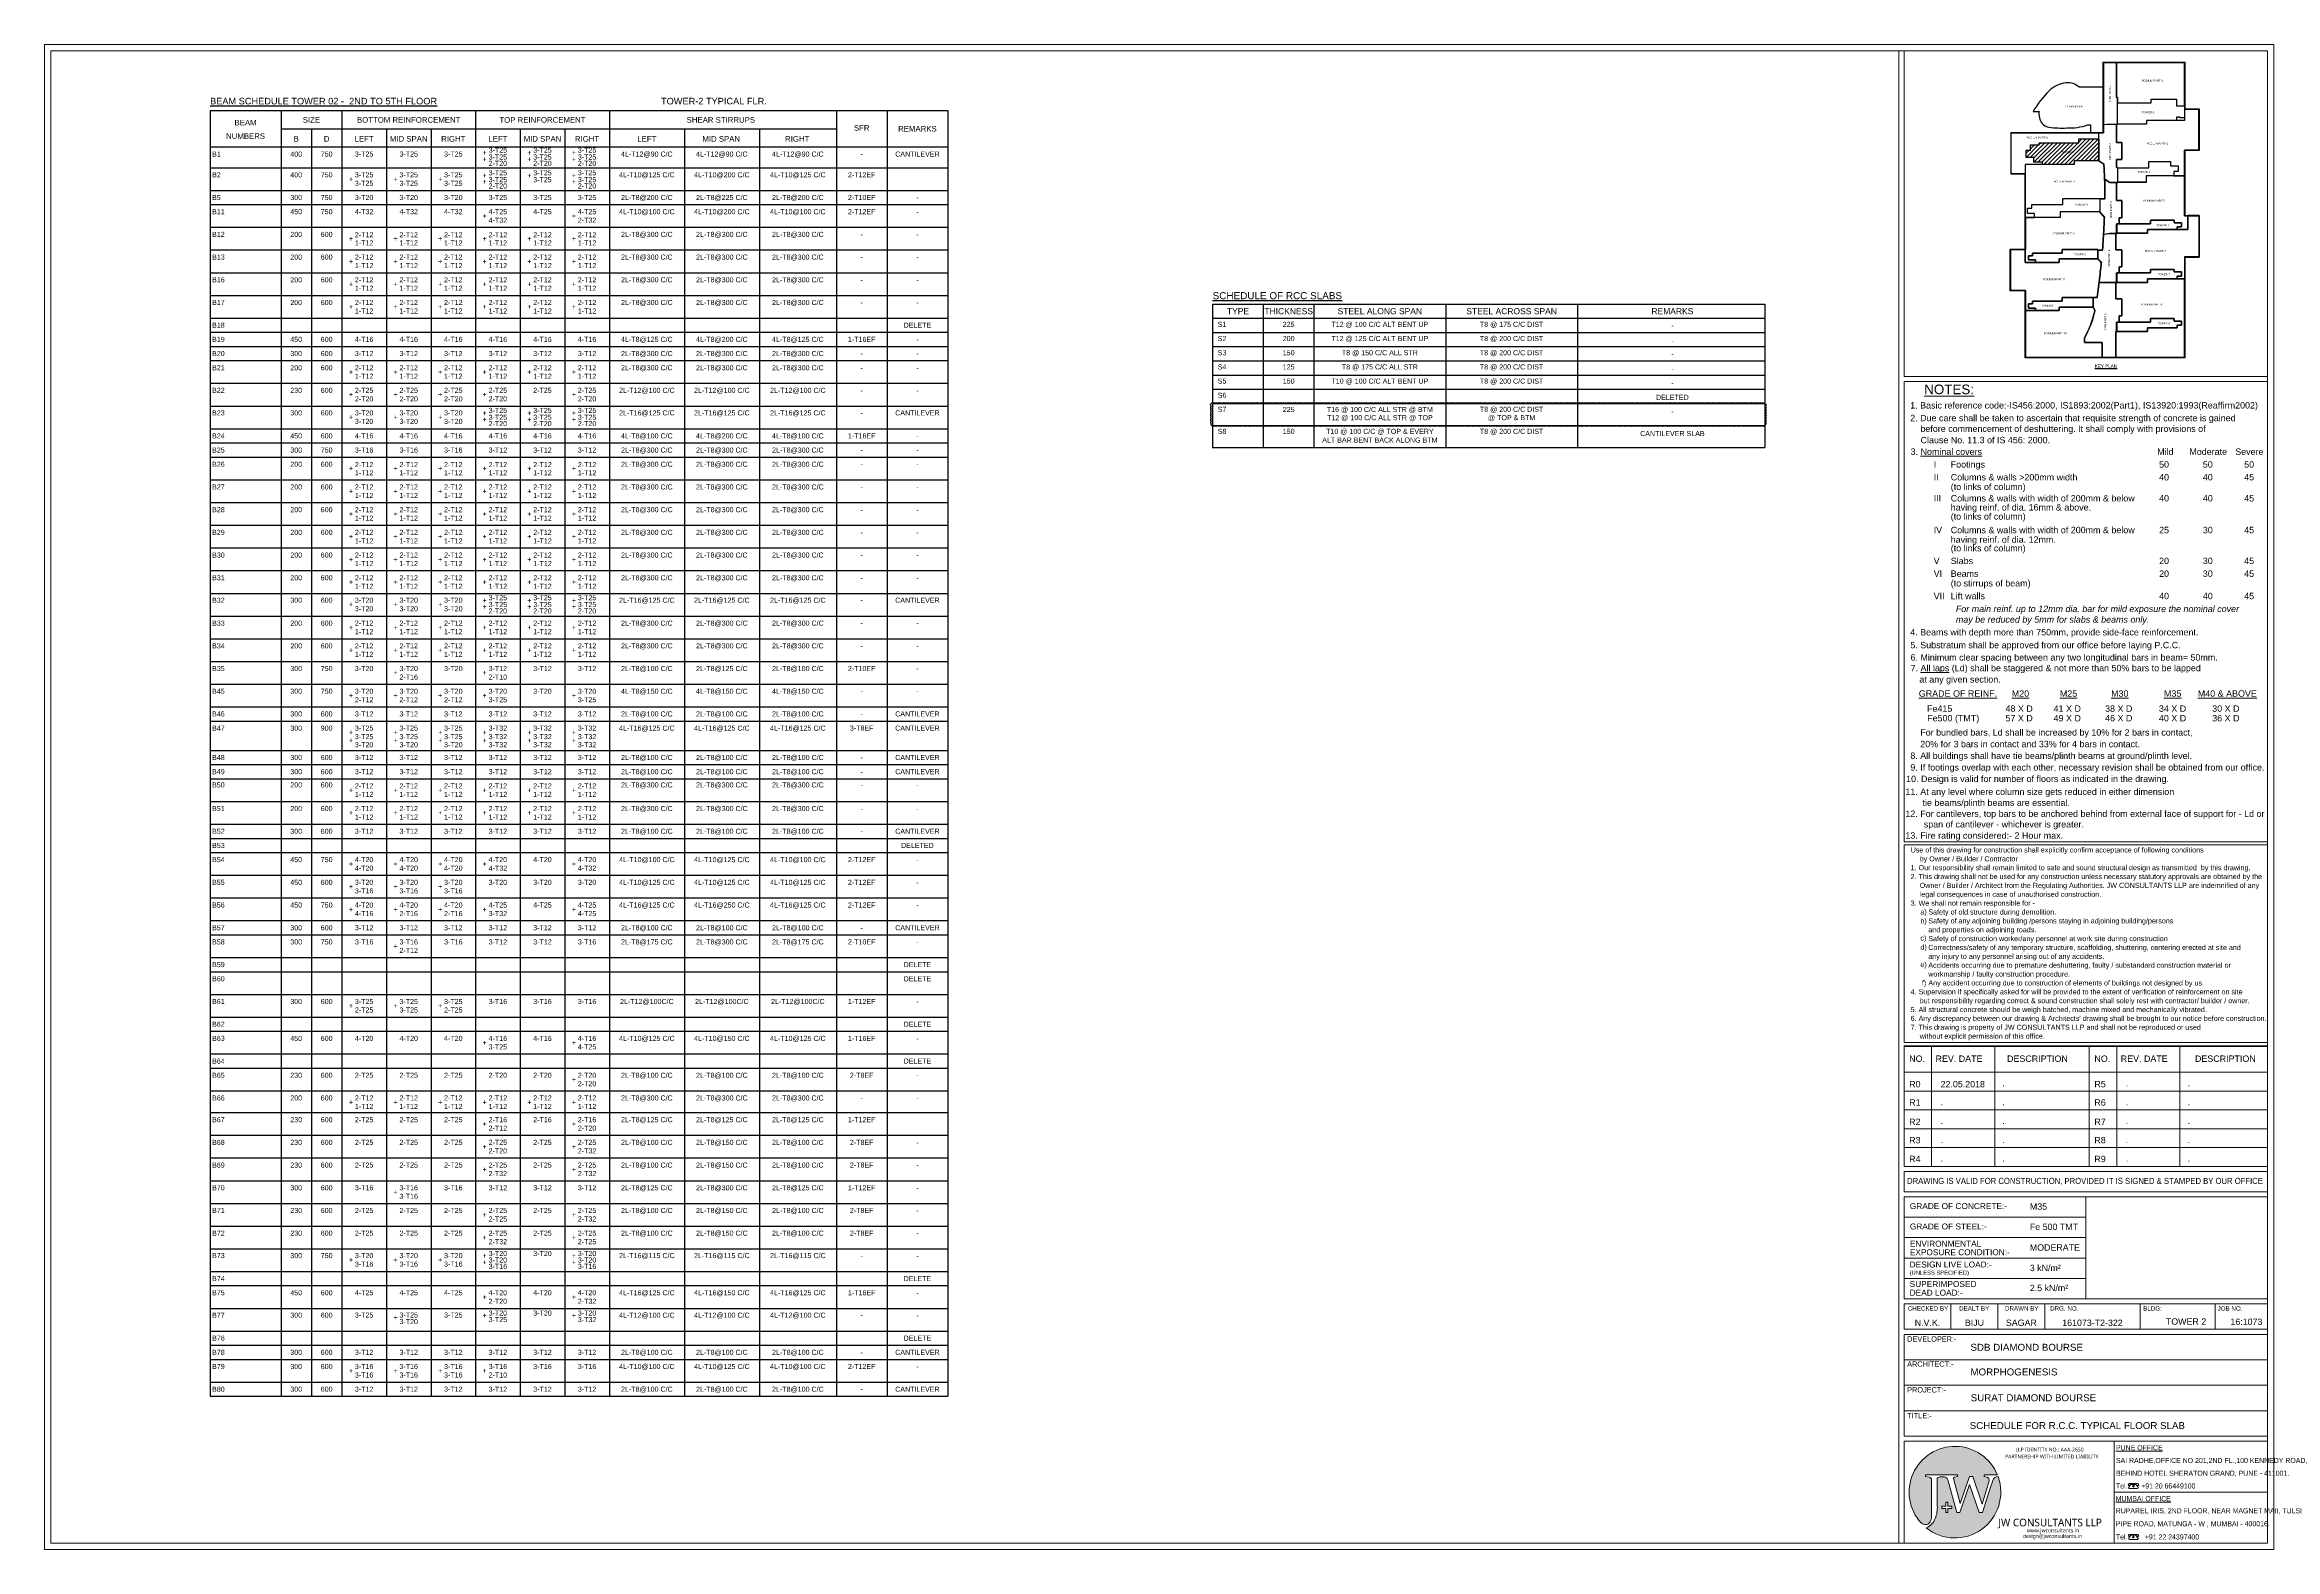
# Model space of a CAD drawing. Header units: millimetres. Extents: x 4072749 to 4289992, y -2929799 to -2870333.
# Drawn here: x 4201940 to 4289992, y -2929799 to -2870398 of the extents above; entities that cross this region are included whole.
import ezdxf
from ezdxf.enums import TextEntityAlignment as Align

# ---------------------------------------------------------------- set-up
doc = ezdxf.new("R2010")
doc.units = ezdxf.units.MM
doc.header["$MEASUREMENT"] = 0
doc.layers.add('JW_  LOGO', color=7, linetype='Continuous', lineweight=0)
doc.layers.add('JW_  TEMPLATE', color=7, linetype='Continuous', lineweight=0)
for name, color, linetype in [('JW_  TEMPLATE TEXT', 7, 'Continuous'), ('JW_ Schedule Line', 8, 'Continuous'), ('JW_ Schedule Text', 7, 'Continuous'), ('key plan', 252, 'Continuous')]:
    doc.layers.add(name, color=color, linetype=linetype)
doc.styles.add('JW_DATA_100', font='swissl.ttf')
doc.styles.add('new', font='l_10646.ttf', dxfattribs={"width": 2})
doc.styles.add('new1', font='micross.ttf', dxfattribs={"height": 200})
doc.styles.add('new2', font='micross.ttf', dxfattribs={"height": 2})
doc.styles.add('new3', font='micross.ttf', dxfattribs={"height": 500})
doc.styles.add('new4', font='micross.ttf')
doc.styles.add('new5', font='swissc.ttf', dxfattribs={"height": 9.5})
doc.styles.add('SC-FGT2', font='sanss___.ttf')
doc.styles.add('SC-FTG1', font='sanss___.ttf')
doc.styles.add('SC-SLB1', font='sanss___.ttf')
doc.styles.add('SC-SLB2', font='sanss___.ttf')
doc.styles.get("Standard").update_dxf_attribs({"font": 'arial.ttf'})

# ---------------------------------------------------------------- blocks, each defined once
blk = doc.blocks.new('TT5')
at = {"layer": 'JW_  TEMPLATE'}
for p, q in [((170477, -209300), (184819, -209300)), ((170477, -210304), (170477, -209300)), ((170477, -209300), (184819, -209300)), ((170477, -227467), (184819, -227467)), ((170477, -235549), (184819, -235549))]:
    blk.add_line(p, q, dxfattribs=at)
for points in [[(170477, -209300), (184819, -209300), (184819, -227467), (170477, -227467)], [(170477, -227593), (184819, -227593), (184819, -235397), (170477, -235397)]]:
    blk.add_lwpolyline(points, close=True, dxfattribs=at)
at = {"layer": 'JW_  TEMPLATE', "ltscale": 0.5}
for s, height, style, p in [('%%UNOTES:', 378.2, 'new3', (171273, -209800)), ('1. Basic reference code:-IS456:2000, IS1893:2002(Part1), IS13920:1993(Reaffirm2002)', 252.14, 'new1', (170721, -210366)), ('2. Due care shall be taken to ascertain that requisite strength of concrete is gained ', 252.14, 'new1', (170721, -210868)), ('before commencement of deshuttering. It shall comply with provisions of ', 252.14, 'new1', (171124, -211291)), ('3. %%UNominal covers', 252.14, 'new1', (170737, -212196)), ('Clause No. 11.3 of IS 456: 2000.', 252.14, 'new1', (171130, -211738)), ('Mild', 252.1, 'new1', (180469, -212196)), ('Moderate', 252.1, 'new1', (181738, -212196)), ('Severe', 252.1, 'new1', (183551, -212196)), ('I', 252, 'new1', (171647, -212700)), ('II', 252.1, 'new1', (171647, -213205)), ('Columns & walls >200mm width', 252.14, 'new1', (172320, -213205)), ('Footings', 252.1, 'new1', (172320, -212700)), ('40', 252.1, 'new1', (180544, -213205)), ('50', 252.1, 'new1', (180544, -212700)), ('40', 252.1, 'new1', (182270, -213205)), ('50', 252.1, 'new1', (182270, -212700)), ('45', 252.1, 'new1', (183903, -213205)), ('50', 252.1, 'new1', (183903, -212700)), ('III', 252.1, 'new1', (171647, -214035)), ('Columns & walls with width of 200mm & below', 252.14, 'new1', (172320, -214035)), ('(to links of column)', 252.14, 'new1', (172320, -213583)), ('40', 252.1, 'new1', (180544, -214035)), ('40', 252.1, 'new1', (182270, -214035)), ('45', 252.1, 'new1', (183903, -214035)), ('(to links of column)', 252.14, 'new1', (172320, -214752)), ('having reinf. of dia. 16mm & above.', 252.14, 'new1', (172320, -214393)), ('IV', 252.1, 'new1', (171647, -215289)), ('Columns & walls with width of 200mm & below', 252.14, 'new1', (172320, -215289)), ('having reinf. of dia. 12mm.', 252.14, 'new1', (172320, -215667)), ('25', 252.1, 'new1', (180544, -215289)), ('30', 252.1, 'new1', (182270, -215289)), ('45', 252.1, 'new1', (183903, -215289)), ('V', 252, 'new1', (171647, -216507)), ('Slabs', 252.1, 'new1', (172320, -216507)), ('(to links of column)', 252.14, 'new1', (172320, -216006)), ('20', 252.1, 'new1', (180544, -216507)), ('30', 252.1, 'new1', (182270, -216507)), ('45', 252.1, 'new1', (183903, -216507)), ('VI', 252.1, 'new1', (171647, -217011)), ('(to stirrups of beam)', 252.14, 'new1', (172320, -217390)), ('Beams', 252.1, 'new1', (172320, -217011)), ('20', 252.1, 'new1', (180544, -217011)), ('30', 252.1, 'new1', (182270, -217011)), ('45', 252.1, 'new1', (183903, -217011)), ('VII', 252.1, 'new1', (171647, -217894)), ('Lift walls', 252.1, 'new1', (172320, -217894)), ('40', 252.1, 'new1', (180544, -217894)), ('40', 252.1, 'new1', (182270, -217894)), ('45', 252.1, 'new1', (183903, -217894)), ('4. Beams with depth more than 750mm, provide side-face reinforcement. ', 252.14, 'new1', (170721, -219324)), (' 5. Substratum shall be approved from our office before laying P.C.C.', 252.14, 'new1', (170628, -219831)), (' 6. Minimum clear spacing between any two longitudinal bars in beam= 50mm.', 252.14, 'new1', (170635, -220317)), ('7. %%UAll laps%%U (Ld) shall be staggered & not more than 50%%% bars to be lapped ', 252.14, 'new1', (170737, -220737)), ('at any given section.', 252.14, 'new1', (171081, -221185)), ('%%UGRADE OF REINF.', 252.14, 'new1', (171060, -221744)), ('%%UM20', 252.1, 'new1', (174729, -221744)), ('%%UM25', 252.1, 'new1', (176627, -221744)), ('%%UM30', 252.1, 'new1', (178650, -221744)), ('%%UM35', 252.1, 'new1', (180737, -221744)), ('%%UM40 & ABOVE', 252.14, 'new1', (182073, -221744)), ('Fe415', 252.1, 'new1', (171385, -222339)), ('Fe500 (TMT)', 252.14, 'new1', (171390, -222717)), ('48 X D', 252.1, 'new1', (174481, -222339)), ('57 X D', 252.1, 'new1', (174481, -222717)), ('41 X D', 252.1, 'new1', (176381, -222339)), ('49 X D', 252.1, 'new1', (176381, -222717)), ('46 X D', 252.1, 'new1', (178413, -222717)), ('38 X D', 252.1, 'new1', (178413, -222339)), ('40 X D', 252.1, 'new1', (180537, -222717)), ('34 X D', 252.1, 'new1', (180537, -222339)), ('30 X D', 252.1, 'new1', (182641, -222339)), ('36 X D', 252.1, 'new1', (182641, -222717)), ('    20%%% for 3 bars in contact and 33%%% for 4 bars in contact.', 252.14, 'new1', (170726, -223738)), ('    For bundled bars, Ld shall be increased by 10%%% for 2 bars in contact, ', 252.14, 'new1', (170726, -223278)), ('8. All buildings shall have tie beams/plinth beams at ground/plinth level. ', 252.14, 'new1', (170726, -224198)), ('9. If footings overlap with each other, necessary revision shall be obtained from our office.', 252.14, 'new1', (170726, -224658)), ('11. At any level where column size gets reduced in either dimension', 252.14, 'new1', (170530, -225619)), ('10. Design is valid for number of floors as indicated in the drawing.', 252.14, 'new1', (170558, -225112)), ('12. For cantilevers, top bars to be anchored behind from external face of support for - Ld or ', 252.14, 'new1', (170530, -226487)), (' tie beams/plinth beams are essential.', 252.14, 'new1', (171109, -226053)), ('13. Fire rating considered:- 2 Hour max.', 252.14, 'new1', (170530, -227349)), ('span of cantilever - whichever is greater.', 252.14, 'new1', (171256, -226905)), ('Use of this drawing for construction shall explicitly confirm acceptance of following conditions ', 201.87, 'new1', (170736, -227892)), ('by Owner / Builder / Contractor', 201.87, 'new1', (171095, -228242)), ('2. This drawing shall not be used for any construction unless necessary statutory approvals are obtained by the', 201.869, 'new1', (170736, -228942)), ('1. Our responsibility shall remain limited to safe and sound structural design as transmitted  by this drawing.', 201.869, 'new1', (170736, -228592)), ('3. We shall not remain responsible for - ', 201.87, 'new1', (170736, -229992)), ('Owner / Builder / Architect from the Regulating Authorities. JW CONSULTANTS LLP are indemnified of any', 201.869, 'new1', (171095, -229292)), ('legal consequences in case of unauthorised construction. ', 201.87, 'new1', (171095, -229642)), ('a)', 201.9, 'new1', (171122, -230342)), ('b)', 201.9, 'new1', (171122, -230692)), ('Safety of old structure during demolition.', 201.87, 'new1', (171435, -230342)), ('Safety of any adjoining building /persons staying in adjoining building/persons ', 201.87, 'new1', (171435, -230692)), ('c)', 201.9, 'new1', (171122, -231369)), ('d)', 201.9, 'new1', (171122, -231724)), ('and properties on adjoining roads.', 201.87, 'new1', (171435, -231042)), ('Safety of construction worker/any personnel at work site during construction', 201.87, 'new1', (171435, -231392)), ('Correctness/safety of any temporary structure, scaffolding, shuttering, centering erected at site and ', 201.869, 'new1', (171435, -231742)), ('e)', 201.9, 'new1', (171122, -232420)), ('Accidents occurring due to premature deshuttering, faulty / substandard construction material or ', 201.87, 'new1', (171435, -232442)), ('any injury to any personnel arising out of any accidents.', 201.87, 'new1', (171435, -232092)), ('4. Supervision if specifically asked for will be provided to the extent of verification of reinforcement on site ', 201.869, 'new1', (170736, -233492)), ('f)', 201.9, 'new1', (171182, -233142)), ('workmanship / faulty construction procedure.', 201.87, 'new1', (171435, -232792)), ('Any accident occurring due to construction of elements of buildings not designed by us.', 201.87, 'new1', (171439, -233142)), ('5. All structural concrete should be weigh batched, machine mixed and mechanically vibrated.', 201.87, 'new1', (170736, -234192)), ('but responsibility regarding correct & sound construction shall solely rest with contractor/ builder / owner.', 201.869, 'new1', (171095, -233842)), ("6. Any discrepancy between our drawing & Architects' drawing shall be brought to our notice before construction.", 201.869, 'new1', (170736, -234542)), ('7. This drawing is property of JW CONSULTANTS LLP and shall not be reproduced or used ', 201.87, 'new1', (170736, -234892)), ('without explicit permission of this office.', 201.87, 'new1', (171095, -235242))]:
    blk.add_text(s, height=height, dxfattribs=dict(at, style=style)).set_placement(p)
at = {"layer": 'JW_  TEMPLATE', "insert": (172522, -218149), "char_height": 252.16, "width": 11226.63, "attachment_point": 1, "style": 'new1'}
blk.add_mtext('{\\fMicrosoft Sans Serif|b0|i1|c0|p34;For main reinf. up to 12mm dia. bar for mild exposure the nominal cover\\Pmay be reduced by 5mm for slabs & beams only.}', dxfattribs=at)
blk = doc.blocks.new('TT30')
at = {"layer": 'JW_  TEMPLATE'}
for p, q in [((170477, -247919), (184819, -247919)), ((170477, -248924), (184819, -248924)), ((170477, -249929), (184819, -249929))]:
    blk.add_line(p, q, dxfattribs=at)
blk.add_lwpolyline([(184819, -246915), (170477, -246915), (170477, -250933), (184819, -250933)], close=True, dxfattribs=at)
at = {"layer": 'JW_  TEMPLATE', "style": 'new5'}
for s, height, p in [('DEVELOPER:-', 210.97, (170601, -247202)), ('ARCHITECT:-', 210.97, (170601, -248193)), ('PROJECT:-', 211, (170601, -249209)), ('TITLE:-', 211, (170601, -250231))]:
    blk.add_text(s, height=height, dxfattribs=at).set_placement(p)
blk = doc.blocks.new('TT32')
at = {"layer": 'JW_  TEMPLATE'}
for p, q in [((184819, -245709), (170477, -245709)), ((184819, -245709), (170477, -245709)), ((172329, -245709), (172329, -246714)), ((174182, -245709), (174182, -246714)), ((176034, -245709), (176034, -246714)), ((179796, -246714), (179796, -245709)), ((182754, -246714), (182754, -245709)), ((184819, -245709), (184819, -246714)), ((184819, -246714), (184819, -245709))]:
    blk.add_line(p, q, dxfattribs=at)
blk.add_lwpolyline([(170477, -245709), (184819, -245709), (184819, -246714), (170477, -246714)], close=True, dxfattribs=at)
at = {"layer": 'JW_  TEMPLATE', "style": 'new2'}
for s, p in [('CHECKED BY', (170625, -245977)), ('DEALT BY', (172651, -245977)), ('DRAWN BY', (174462, -245977)), ('DRG. NO.', (176242, -245977)), ('BLDG:', (179918, -245977)), ('JOB NO.', (182854, -245977))]:
    blk.add_text(s, height=175.8, dxfattribs=at).set_placement(p)
blk = doc.blocks.new('TT17')
at = {"layer": 'JW_  TEMPLATE'}
for p, q in [((177648, -242293), (170477, -242293)), ((177648, -243097), (170477, -243097)), ((170477, -243901), (177648, -243901)), ((177648, -244705), (170477, -244705))]:
    blk.add_line(p, q, dxfattribs=at)
blk.add_lwpolyline([(170477, -241490), (177648, -241490), (177648, -245508), (170477, -245508)], close=True, dxfattribs=at)
at = {"layer": 'JW_  TEMPLATE', "style": 'new3'}
for s, height, p in [('GRADE OF CONCRETE:-', 234.3, (170706, -241969)), ('GRADE OF STEEL:-', 234.3, (170706, -242773)), ('ENVIRONMENTAL', 234.3, (170706, -243452)), ('EXPOSURE CONDITION:-', 234.3, (170706, -243791)), ('(UNLESS SPECIFIED)', 164.01, (170699, -244561)), ('DESIGN LIVE LOAD:-', 234.3, (170699, -244274)), ('SUPERIMPOSED', 234.3, (170699, -245044)), ('DEAD LOAD:-', 234.3, (170699, -245386))]:
    blk.add_text(s, height=height, dxfattribs=at).set_placement(p)
blk = doc.blocks.new('TT46')
at = {"layer": 'JW_  TEMPLATE'}
blk.add_lwpolyline([(184819, -240485), (170477, -240485), (170477, -241289), (184819, -241289)], close=True, dxfattribs=at)
at = {"layer": 'JW_  TEMPLATE', "style": 'new4', "width": 0.9}
blk.add_text('DRAWING IS VALID FOR CONSTRUCTION, PROVIDED IT IS SIGNED & STAMPED BY OUR OFFICE', height=241.11, dxfattribs=at).set_placement((170596, -240977))
blk = doc.blocks.new('TT29')
at = {"layer": 'JW_  TEMPLATE'}
for p, q in [((177788, -235523), (170477, -235523)), ((170477, -235523), (177788, -235523)), ((170477, -235523), (184819, -235523)), ((171560, -235523), (171560, -240284)), ((174058, -235523), (174058, -240284)), ((177788, -235523), (177788, -240284)), ((184819, -235523), (177788, -235523)), ((177788, -235523), (184819, -235523)), ((178870, -235523), (178870, -240284)), ((181368, -235523), (181368, -240284)), ((170477, -236569), (177788, -236569)), ((177788, -236569), (184819, -236569)), ((170477, -237312), (177788, -237312)), ((177788, -237312), (184819, -237312)), ((170477, -238055), (177788, -238055)), ((177788, -238055), (184819, -238055)), ((170477, -238798), (177788, -238798)), ((177788, -238798), (184819, -238798)), ((170477, -239541), (177788, -239541)), ((170477, -240284), (177788, -240284)), ((177788, -239541), (184819, -239541)), ((177788, -240284), (184819, -240284))]:
    blk.add_line(p, q, dxfattribs=at)
blk.add_lwpolyline([(170477, -235523), (184819, -235523), (184819, -240284), (170477, -240284)], close=True, dxfattribs=at)
at = {"layer": 'JW_  TEMPLATE', "style": 'new2'}
for s, height, p in [('NO.', 251.2, (170680, -236157)), ('REV. DATE', 251.2, (171720, -236157)), ('DESCRIPTION', 251.16, (174543, -236157)), ('NO.', 251.2, (177990, -236157)), ('REV. DATE', 251.2, (179031, -236157)), ('DESCRIPTION', 251.16, (181961, -236157)), ('R0', 251.2, (170680, -237162)), ('R1', 251.2, (170680, -237886)), ('R5', 251.2, (177990, -237162)), ('R6', 251.2, (177990, -237886)), ('R2', 251.2, (170680, -238648)), ('R7', 251.2, (177990, -238648)), ('R3', 251.2, (170680, -239372)), ('R8', 251.2, (177990, -239372)), ('R4', 251.2, (170680, -240116)), ('R9', 251.2, (177990, -240116))]:
    blk.add_text(s, height=height, dxfattribs=at).set_placement(p)
blk = doc.blocks.new('T43')
for p, q in [((-0.6, 3.2), (-1.5, 2.7)), ((-1.5, -2.5), (-1.5, 2.7)), ((0.6, 2.7), (-1, 1.5)), ((-0.5, 2.2), (-1, 1.5)), ((-1, -1.4), (-1, 1.5)), ((1.4, -2.4), (1.4, 2.5)), ((-0.6, -3.1), (-1.5, -2.5)), ((-1, -1.4), (0.7, -2.7)), ((-0.5, -2), (-1, -1.4))]:
    blk.add_line(p, q)
for radius in [0.53, 0.325]:
    blk.add_circle((0, 0), radius)
for centre, radius, start, end in [((-1, 2.7), 0.668, 311.8812, 51.3763), ((0.9, 2.2), 0.609, 30.4125, 118.1244), ((-1, -2.5), 0.668, 308.6237, 48.1188), ((0.9, -2.1), 0.644, 248.6812, 333.8541)]:
    blk.add_arc(centre, radius, start, end)
blk = doc.blocks.new('T47')
at = {"layer": 'JW_  LOGO'}
h = blk.add_hatch(color=154, dxfattribs=at)
h.set_gradient(color1=(0, 75, 146), color2=(0, 75, 146), tint=1)
h.paths.add_polyline_path([(898890, 127010), (898890, 126942), (898765, 126915, 0.312756), (898725, 126857), (898993, 125876), (899363, 126937), (899490, 126937), (899862, 125856), (900131, 126765, 0.36655), (900058, 126921), (899936, 126942), (899936, 127006), (900454, 127006, 1.19858), (897467, 125103, 0.099755), (897643, 125055, 0.297975), (897817, 125162, -0.000004), (897817, 125162, 0.115402), (897866, 125367), (897866, 126823, 0.369998), (897772, 126920), (897626, 126939), (897626, 127010)])
h.paths.add_polyline_path([(898016, 125295, 0.103322), (898094, 125792), (898094, 126871, -0.209964), (898243, 126934), (898316, 126934, -0.337724), (898510, 126808), (898859, 125530), (898985, 125530), (899365, 126621), (899742, 125524), (899869, 125524), (900152, 126443), (900272, 126789, -0.367521), (900481, 126936, -0.75698), (897661, 124922, 0.186735)])
h.paths.add_polyline_path([(898669, 125690), (898509, 125690), (898509, 125530), (898429, 125530), (898429, 125690), (898269, 125690), (898269, 125770), (898429, 125770), (898429, 125930), (898509, 125930), (898509, 125770), (898669, 125770)], flags=16)
at = {"layer": 'JW_  LOGO', "color": 154}
for p, q in [((898890, 127010), (897626, 127010)), ((897626, 127010), (897626, 126939)), ((897772, 126920), (897626, 126939)), ((897866, 126823), (897866, 125367)), ((898094, 126871), (898094, 125792)), ((898243, 126934), (898316, 126934)), ((898859, 125530), (898510, 126808)), ((898993, 125876), (898725, 126857)), ((898890, 126942), (898765, 126915)), ((898890, 127010), (898890, 126942)), ((899365, 126621), (898985, 125530)), ((899363, 126937), (898993, 125876)), ((899490, 126937), (899363, 126937)), ((899742, 125524), (899365, 126621)), ((899862, 125856), (899490, 126937)), ((899862, 125856), (900131, 126765)), ((899869, 125524), (900152, 126443)), ((900454, 127006), (899936, 127006)), ((899936, 127006), (899936, 126942)), ((899936, 126942), (900058, 126921)), ((900152, 126443), (900272, 126789)), ((898269, 125770), (898429, 125770)), ((898269, 125770), (898269, 125690)), ((898269, 125690), (898429, 125690)), ((898429, 125930), (898429, 125770)), ((898509, 125930), (898429, 125930)), ((898429, 125690), (898429, 125530)), ((898509, 125530), (898429, 125530)), ((898509, 125930), (898509, 125770)), ((898509, 125770), (898669, 125770)), ((898509, 125690), (898669, 125690)), ((898509, 125690), (898509, 125530)), ((898669, 125770), (898669, 125690)), ((898859, 125530), (898985, 125530)), ((899742, 125524), (899869, 125524))]:
    blk.add_line(p, q, dxfattribs=at)
for centre, radius, start, end in [((898787, 126326), 1800, 22.17095, 222.81516), ((898787, 126326), 1800, 231.28034, 19.78034), ((897763, 126816), 104, 352.76677, 85.06807), ((898239, 126733), 201, 88.9943, 136.42457), ((898330, 126743), 191, 19.68453, 94.32867), ((898787, 126857), 61.9, 110.47802, 179.94752), ((900002, 126800), 133, 344.6449, 65.17021), ((900463, 126739), 197, 84.69755, 165.41493), ((897403, 125370), 464, 333.32516, 359.64961), ((896865, 125729), 1231, 339.34059, 2.93642), ((897674, 125517), 463, 243.41863, 266.20547), ((897649, 125241), 186, 268.39536, 334.76436), ((897357, 125567), 713, 295.24605, 337.55554)]:
    blk.add_arc(centre, radius, start, end, dxfattribs=at)
blk = doc.blocks.new('T36')
at = {"layer": 'JW_  LOGO', "xscale": 1.004618835559085, "yscale": 1.004618835559085, "zscale": 1.004618835559085}
blk.add_blockref('T47', (-730452, -380053), dxfattribs=at)
at = {"layer": 'JW_  LOGO', "ltscale": 0.5, "style": 'new'}
for s, p in [('PARTNERSHIP WITH LIMITED LIABILITY', (174466, -251814)), ('LLP IDENTITY NO.: AAA-2650 ', (174870, -251538))]:
    blk.add_text(s, height=150.69, dxfattribs=at).set_placement(p)
at = {"layer": 'JW_  LOGO', "color": 154, "ltscale": 0.5, "style": 'new'}
blk.add_text('JW CONSULTANTS LLP', height=301.39, dxfattribs=at).set_placement((174198, -254493))
at = {"layer": 'JW_  LOGO', "color": 253, "ltscale": 0.5, "style": 'new'}
for s, p in [('design@jwconsultants.in', (175170, -254952)), ('www.jwconsultants.in', (175326, -254727))]:
    blk.add_text(s, height=150.69, dxfattribs=at).set_placement(p)
blk = doc.blocks.new('TT43')
for p, q in [((-0.6, 3.2), (-1.5, 2.7)), ((-1.5, -2.5), (-1.5, 2.7)), ((0.6, 2.7), (-1, 1.5)), ((-0.5, 2.2), (-1, 1.5)), ((-1, -1.4), (-1, 1.5)), ((1.4, -2.4), (1.4, 2.5)), ((-0.6, -3.1), (-1.5, -2.5)), ((-1, -1.4), (0.7, -2.7)), ((-0.5, -2), (-1, -1.4))]:
    blk.add_line(p, q)
for radius in [0.53, 0.325]:
    blk.add_circle((0, 0), radius)
for centre, radius, start, end in [((-1, 2.7), 0.668, 311.8812, 51.3763), ((0.9, 2.2), 0.609, 30.4125, 118.1244), ((-1, -2.5), 0.668, 308.6237, 48.1188), ((0.9, -2.1), 0.644, 248.6812, 333.8541)]:
    blk.add_arc(centre, radius, start, end)
blk = doc.blocks.new('TT4')
at = {"layer": 'JW_  TEMPLATE'}
for p, q in [((181659, -107456), (181659, -111475)), ((181659, -109465), (187703, -109465)), ((181659, -109465), (187703, -109465))]:
    blk.add_line(p, q, dxfattribs=at)
blk.add_lwpolyline([(187703, -107456), (173361, -107456), (173361, -111475), (187703, -111475)], close=True, dxfattribs=at)
at = {"layer": 'JW_  LOGO'}
blk.add_blockref('T36', (2884, 143678), dxfattribs=at)
at = {"layer": 'JW_  TEMPLATE', "rotation": 270}
for name, p, xscale, yscale, zscale in [('T43', (182413, -109227), 67.75417157277114, 67.75417157277114, 67.75417157277114), ('TT43', (182412, -111236), 67.76836534885024, 67.76836534885024, 67.76836534885024)]:
    blk.add_blockref(name, p, dxfattribs=dict(at, xscale=xscale, yscale=yscale, zscale=zscale))
at = {"layer": 'JW_  TEMPLATE', "style": 'new5'}
for s, p in [('%%UPUNE OFFICE', (181725, -107813)), ('SAI RADHE,OFFICE NO 201,2ND FL.,100 KENNEDY ROAD,  ', (181725, -108315)), ('Tel.', (181725, -109320)), ('BEHIND HOTEL SHERATON GRAND, PUNE - 411001.', (181725, -108817)), ('+91 20 66449100', (182721, -109320)), ('%%UMUMBAI OFFICE', (181715, -109822)), ('RUPAREL IRIS, 2ND FLOOR, NEAR MAGNET MAII, TULSI ', (181715, -110300)), ('PIPE ROAD, MATUNGA - W , MUMBAI - 400016.', (181719, -110811)), ('Tel.         +91 22 24397400', (181723, -111333))]:
    blk.add_text(s, height=200, dxfattribs=at).set_placement(p)
blk = doc.blocks.new('TT3')
at = {"layer": 'JW_  TEMPLATE'}
for p, q in [((170276, -196251), (170276, -255153)), ((170477, -209099), (170477, -196251))]:
    blk.add_line(p, q, dxfattribs=at)
blk.add_lwpolyline([(177648, -245508), (184819, -245508), (184819, -241490), (177648, -241490)], close=True, dxfattribs=at)
for name, p in [('TT5', (0, 0)), ('TT29', (0, 0)), ('TT46', (0, 0)), ('TT17', (0, 0)), ('TT32', (0, 0)), ('TT30', (0, 0)), ('TT4', (-2884, -143678))]:
    blk.add_blockref(name, p, dxfattribs=at)
blk = doc.blocks.new('A$C6FBC0C58')
at = {"layer": 'key plan'}
h = blk.add_hatch(dxfattribs=at)
h.set_pattern_fill('ANSI31', color=6, scale=300)
h.set_pattern_definition([(45, (0, 0), (-673.519, 673.519), [])])
h.paths.add_polyline_path([(31704, 68483), (31704, 61349), (23720, 61349), (23720, 60074), (13450, 60074), (13450, 60818), (10601, 60818), (10601, 62381), (8092, 62381), (8092, 64783), (9517, 64783), (9517, 66463), (12366, 66463), (12366, 67207), (25230, 67207), (25230, 68483)])
blk.add_line((31747, 61334), (31704, 61349), dxfattribs=at)
for points in [[(3142, 70583), (33246, 70583), (33246, 93499), (59811, 93499), (59811, 78286), (64485, 78286), (64485, 64678), (59811, 64678), (59811, 43432), (64485, 43432), (64485, 29824), (59811, 29824), (59811, -2990), (7763, -2990), (7763, 18848), (2908, 18848), (2908, 32456), (7763, 32456), (7763, 56975), (3142, 56975)], [(3249, 70476), (33352, 70476), (33352, 93393), (59705, 93393), (59705, 78180), (64378, 78180), (64378, 64784), (59705, 64784), (59705, 43325), (64378, 43325), (64378, 29930), (59705, 29930), (59705, -2883), (7869, -2883), (7869, 18954), (3015, 18954), (3015, 32350), (7869, 32350), (7869, 57081), (3249, 57081)], [(37551, 93393), (33352, 93393), (33352, 73131), (34628, 73236), (37838, 73236), (37838, 80189), (37838, 81943), (37551, 81943)], [(59705, 93393), (37557, 93393), (37557, 81949), (37844, 81949), (37844, 80189), (37881, 80189), (37881, 80188), (48842, 80188), (48842, 81412), (57177, 81412), (57177, 79264), (59705, 79264)], [(37881, 80188), (48842, 80188), (48842, 81412), (57177, 81412), (57177, 79264), (59686, 79264), (59686, 75325), (58197, 75325), (58197, 75554), (57177, 75554), (57177, 74470), (47332, 74469), (47332, 73247), (37881, 73247)], [(39337, 67304), (37551, 67304), (37551, 73194), (34630, 73194), (33352, 73089), (33352, 70476), (31728, 70476), (31728, 68488), (31747, 68488), (31747, 61334), (33420, 60204), (33431, 60055), (33459, 59631), (33488, 59207), (33514, 58782), (33539, 58358), (33563, 57933), (33585, 57508), (33605, 57084), (33624, 56659), (33641, 56234), (33659, 55809), (33674, 55384), (33680, 55193), (33820, 55197), (35389, 54238), (37977, 54238), (37977, 59078), (37551, 59078), (37551, 61712), (39337, 61712)], [(64378, 78180), (59691, 78180), (59691, 74464), (47337, 74464), (47337, 73242), (37881, 73242), (37881, 73194), (37557, 73194), (37557, 67309), (39343, 67309), (39342, 61707), (37557, 61707), (37557, 59083), (37977, 59083), (38019, 59083), (38019, 59033), (48055, 59033), (48055, 61106), (55157, 61106), (55157, 59671), (57644, 59671), (57644, 57778), (56220, 57778), (56220, 56354), (59705, 56354), (59705, 64784), (64378, 64784)], [(31704, 68483), (31704, 61349), (23720, 61349), (23720, 60074), (13450, 60074), (13450, 60818), (10601, 60818), (10601, 62381), (8092, 62381), (8092, 64783), (9517, 64783), (9517, 66463), (12366, 66463), (12366, 67207), (25230, 67207), (25230, 68483)], [(33742, 49856), (33743, 50282), (33745, 50707), (33746, 51132), (33744, 51557), (33742, 51983), (33738, 52410), (33733, 52835), (33727, 53260), (33719, 53685), (33710, 54109), (33699, 54534), (33687, 54959), (33674, 55384), (33659, 55809), (33641, 56234), (33624, 56659), (33605, 57084), (33585, 57508), (33563, 57933), (33539, 58358), (33514, 58782), (33488, 59207), (33459, 59631), (33431, 60055), (33420, 60204), (31747, 61334), (31704, 61349), (23720, 61349), (23720, 60074), (13450, 60074), (13450, 60074), (7747, 60074), (7747, 57081), (7747, 56975), (7763, 56975), (7763, 42852), (10771, 42852), (10771, 43511), (10771, 44165), (8556, 44165), (8556, 45802), (9980, 45802), (9980, 47099), (20027, 47099), (20027, 48960), (32168, 48960), (32168, 48917), (33735, 48917), (33737, 49065)], [(48055, 61106), (55157, 61106), (55157, 59671), (57644, 59671), (57644, 57778), (56220, 57778), (56220, 56354), (47205, 56354), (47205, 54281), (38019, 54281), (38019, 59033), (48055, 59033)], [(39337, 48306), (37551, 48306), (37551, 54196), (35377, 54196), (33809, 55154), (33681, 55150), (33687, 54959), (33699, 54534), (33710, 54109), (33719, 53685), (33727, 53260), (33733, 52835), (33738, 52410), (33742, 51983), (33744, 51557), (33746, 51132), (33745, 50707), (33743, 50282), (33742, 49856), (33737, 49065), (33735, 48917), (32168, 48917), (32168, 44650), (33601, 42987), (33601, 42852), (33601, 42852), (33600, 42830), (33584, 42405), (33568, 41980), (33551, 41555), (33534, 41130), (33515, 40705), (33496, 40280), (33476, 39855), (33455, 39431), (33434, 39006), (33411, 38581), (33388, 38157), (33364, 37732), (33342, 37350), (33469, 37343), (35390, 37600), (37587, 37600), (37587, 40715), (37630, 40715), (38406, 40715), (38406, 42714), (39337, 42714)], [(59705, 56349), (47210, 56349), (47210, 54275), (38019, 54275), (38019, 54196), (37557, 54196), (37557, 48311), (39343, 48311), (39343, 42709), (38411, 42709), (38411, 40715), (45306, 40715), (48672, 40715), (48672, 41885), (56422, 41885), (56422, 41041), (58774, 41041), (58774, 39722), (57366, 39722), (57366, 38855), (60810, 38855), (60810, 43325), (59705, 43325)], [(33170, 34762), (33200, 35186), (33228, 35610), (33256, 36035), (33283, 36459), (33309, 36883), (33334, 37308), (33359, 37732), (33383, 38157), (33406, 38582), (33428, 39006), (33450, 39431), (33471, 39856), (33491, 40280), (33510, 40705), (33528, 41130), (33546, 41555), (33563, 41980), (33579, 42405), (33591, 42724), (33591, 42852), (32144, 44670), (22180, 44670), (22180, 44628), (19182, 44627), (19182, 42852), (7869, 42852), (7869, 32350), (7756, 32350), (7756, 28133), (11152, 28133), (11152, 28977), (8799, 28977), (8799, 30296), (10208, 30296), (10208, 31174), (19880, 31174), (19880, 32375), (31521, 32375), (31521, 32143), (32973, 32143), (32991, 32366), (33045, 33065), (33079, 33489), (33109, 33913), (33140, 34338)], [(20027, 48960), (32125, 48960), (32125, 44675), (19176, 44675), (19176, 42857), (10771, 42857), (10771, 44165), (8556, 44165), (8556, 45802), (9980, 45802), (9980, 47099), (20027, 47099)], [(39337, 32306), (37296, 32306), (37296, 37558), (35397, 37558), (33470, 37300), (33340, 37308), (33314, 36883), (33288, 36459), (33261, 36034), (33233, 35610), (33205, 35186), (33176, 34761), (33146, 34337), (33115, 33913), (33084, 33489), (33051, 33065), (32997, 32366), (32978, 32138), (31521, 32138), (31521, 29324), (32617, 28263), (32617, 28133), (32617, 28128), (32600, 27961), (32558, 27537), (32515, 27114), (32471, 26691), (32426, 26268), (32381, 25845), (32269, 24831), (32191, 24155), (32142, 23733), (32092, 23310), (32041, 22888), (31989, 22466), (31937, 22044), (31881, 21600), (37587, 21600), (37587, 24715), (37630, 24715), (38406, 24715), (38406, 26714), (39337, 26714)], [(64485, 43432), (60810, 43432), (60810, 38855), (57366, 38855), (57366, 38844), (47694, 38844), (47694, 37643), (37630, 37643), (37587, 37642), (37587, 37600), (37296, 37600), (37296, 32306), (39337, 32306), (39337, 26714), (38406, 26714), (38406, 24713), (45306, 24713), (48672, 24713), (48672, 25882), (56422, 25882), (56422, 25038), (58774, 25038), (58774, 23720), (57366, 23720), (57366, 22849), (59811, 22849), (59811, 29824), (64485, 29824)], [(48672, 41885), (48672, 40715), (45306, 40715), (37630, 40715), (37630, 37643), (47694, 37643), (47694, 38844), (57366, 38844), (57366, 39722), (58774, 39722), (58774, 41041), (56422, 41041), (56422, 41885)], [(31601, 19515), (31658, 19936), (31714, 20359), (31770, 20781), (31824, 21201), (31878, 21623), (31931, 22045), (31984, 22467), (32035, 22889), (32086, 23311), (32136, 23733), (32186, 24156), (32263, 24831), (32375, 25846), (32421, 26269), (32465, 26692), (32509, 27115), (32553, 27538), (32595, 27962), (32599, 28000), (32599, 28128), (31531, 29303), (22273, 29303), (22273, 29297), (18907, 29297), (18907, 28128), (7777, 28128), (7751, 28128), (7751, 32350), (3015, 32350), (3015, 18954), (7869, 18954), (7869, 12431), (11152, 12431), (11152, 13275), (8799, 13275), (8799, 14593), (10208, 14593), (10208, 15471), (19880, 15471), (19880, 16673), (29986, 16673), (29986, 16662), (31196, 16662), (31365, 17830), (31425, 18251), (31485, 18672), (31543, 19093)], [(18902, 28133), (18902, 29303), (22268, 29303), (31479, 29303), (31479, 32375), (19880, 32375), (19880, 31174), (10208, 31174), (10208, 30296), (8799, 30296), (8799, 28977), (11152, 28977), (11152, 28133)], [(59705, 22849), (57366, 22849), (57366, 22842), (47699, 22842), (47699, 21593), (45300, 21593), (38482, 21635), (37630, 21635), (37630, 21600), (37630, 21558), (37301, 21558), (37301, 16311), (39343, 16311), (39343, 10709), (38411, 10709), (38411, 8715), (45306, 8715), (48672, 8715), (48672, 9885), (56422, 9885), (56422, 9040), (58774, 9040), (58774, 7722), (57366, 7722), (57366, 6844), (47694, 6844), (47694, 5643), (37630, 5643), (37630, 5595), (37301, 5595), (37301, -2883), (59705, -2883)], [(48672, 25882), (48672, 24713), (45306, 24713), (37630, 24713), (37630, 21640), (47694, 21640), (47694, 22842), (57366, 22842), (57366, 23720), (58774, 23720), (58774, 25038), (56422, 25038), (56422, 25882)], [(18902, 12431), (18902, 13600), (22268, 13600), (29944, 13600), (29944, 16673), (19880, 16673), (19880, 15471), (10208, 15471), (10208, 14593), (8799, 14593), (8799, 13275), (11152, 13275), (11152, 12431)], [(37587, 8678), (38406, 8678), (38406, 10714), (39337, 10714), (39337, 16306), (37296, 16306), (37296, 21558), (31875, 21558), (31830, 21200), (31775, 20780), (31720, 20359), (31663, 19935), (31606, 19514), (31548, 19093), (31490, 18671), (31431, 18250), (31371, 17829), (31200, 16657), (29986, 16657), (29986, 13599), (30488, 12559), (30488, 12426), (30487, 12426), (30467, 12334), (30090, 10809), (30053, 10674), (29571, 9092), (28940, 7374), (28892, 7255), (28557, 6455), (27768, 4783), (27710, 4669), (27180, 3678), (27118, 3567), (27118, 2023), (32927, 2023), (32927, -2883), (37296, -2883), (37296, 5600), (37587, 5600)], [(27113, 3568), (27176, 3680), (27706, 4672), (27763, 4785), (28535, 6420), (28586, 6537), (28887, 7257), (28935, 7376), (29546, 9038), (29586, 9159), (30068, 10741), (30452, 12297), (30452, 12426), (29977, 13600), (22273, 13600), (22273, 13595), (18907, 13595), (18907, 12426), (7869, 12426), (7869, -2883), (32921, -2883), (32921, 2018), (27113, 2018)], [(48672, 9885), (48672, 8715), (45306, 8715), (37630, 8715), (37630, 5643), (47694, 5643), (47694, 6844), (57366, 6844), (57366, 7722), (58774, 7722), (58774, 9040), (56422, 9040), (56422, 9885)]]:
    blk.add_lwpolyline(points, close=True, dxfattribs=at)
at = {"layer": 'key plan', "elevation": 0}
blk.add_lwpolyline([(33246, 85274), (25370, 85274, 0.2226421), (21066, 86763, 0.1731601), (15577, 84125, 0.0600412), (10391, 77443), (12286, 77443, 0.1755049), (13268, 73421, 0.1554274), (15531, 72254, 0.0460985), (21374, 72036, 0.0946234), (28108, 73018), (29100, 73018), (29100, 70583)], format="xyb", dxfattribs=at)
at = {"layer": 'key plan', "color": 7}
for s, height, p in [('PODIUM PART-1', 637.88, (49297, 87433)), ('CLUB HOUSE', 637.9, (23790, 79027)), ('TOWER-1', 637.9, (47923, 77140)), ('PODIUM PART-2', 637.88, (11638, 68845)), ('PODIUM PART-3', 637.88, (50891, 66880)), ('TOWER-2', 637.9, (21589, 64163)), ('PODIUM PART-4', 637.88, (20571, 54558)), ('TOWER-3', 637.9, (46489, 57611)), ('TOWER-4', 637.9, (26057, 47031)), ('PODIUM PART-5', 637.88, (49888, 48253)), ('PODIUM PART-6', 637.88, (20400, 37666)), ('TOWER-5', 637.9, (52690, 40207)), ('TOWER-6', 637.9, (25583, 30748)), ('PODIUM PART-7', 637.88, (50251, 31891)), ('PODIUM PART-8', 637.88, (17247, 22613)), ('TOWER-7', 637.9, (52997, 24244)), ('PODIUM PART-9', 637.88, (48983, 14423)), ('TOWER-8', 637.9, (14823, 14084)), ('TOWER-9', 637.9, (52975, 8249)), ('PODIUM PART-10', 637.88, (17601, 4983)), ('%%UKEY PLAN', 1063.13, (34101, -5676))]:
    blk.add_text(s, height=height, dxfattribs=at).set_placement(p, align=Align.MIDDLE)
for s, p in [('SPIN PART-1', (35390, 83191)), ('SPIN PART-2', (35420, 64293)), ('SPIN PART-3', (35791, 45291)), ('SPIN PART-4', (35134, 29537)), ('SPIN PART-5', (33953, 8787))]:
    blk.add_text(s, height=637.88, rotation=90, dxfattribs=at).set_placement(p, align=Align.MIDDLE)

msp = doc.modelspace()

# ---------------------------------------------------------------- linework, layer by layer
at = {"layer": 'JW_  TEMPLATE'}
msp.add_line((4275335, -2883495.6), (4289677.2, -2883495.6), dxfattribs=at)
for points in [[(4201940.2, -2870397.9), (4201940.2, -2929799.4), (4289927.3, -2929799.4), (4289927.3, -2870397.9)], [(4202190.2, -2870647.9), (4202190.2, -2929549.4), (4289677.2, -2929549.4), (4289677.2, -2870647.9)]]:
    msp.add_lwpolyline(points, close=True, dxfattribs=at)
at = {"layer": 'JW_ Schedule Line'}
for p, q in [((4208471.5, -2872998.5), (4237591.5, -2872998.5)), ((4208471.5, -2872998.5), (4208471.5, -2923756)), ((4211271.5, -2872998.5), (4211271.5, -2923756)), ((4213671.5, -2872998.5), (4213671.5, -2923756)), ((4218951.5, -2872998.5), (4218951.5, -2923756)), ((4224231.5, -2872998.5), (4224231.5, -2923756)), ((4233191.5, -2872998.5), (4233191.5, -2923756)), ((4235191.5, -2872998.5), (4235191.5, -2923756)), ((4237591.5, -2872998.5), (4237591.5, -2923756)), ((4211271.5, -2873718.5), (4233191.5, -2873718.5)), ((4212471.5, -2873718.5), (4212471.5, -2923756)), ((4215431.5, -2873718.5), (4215431.5, -2923756)), ((4217191.5, -2873718.5), (4217191.5, -2923756)), ((4220711.5, -2873718.5), (4220711.5, -2923756)), ((4222471.5, -2873718.5), (4222471.5, -2923756)), ((4227191.5, -2873718.5), (4227191.5, -2923756)), ((4230151.5, -2873718.5), (4230151.5, -2923756)), ((4208471.5, -2874438.5), (4237591.5, -2874438.5)), ((4208471.5, -2874438.5), (4237591.5, -2874438.5)), ((4208471.5, -2875257), (4237591.5, -2875257)), ((4208471.5, -2876153), (4237591.5, -2876153)), ((4208471.5, -2876153), (4235191.5, -2876153)), ((4208471.5, -2876713), (4237591.5, -2876713)), ((4208471.5, -2877609), (4237591.5, -2877609)), ((4208471.5, -2878505), (4237591.5, -2878505)), ((4208471.5, -2879401), (4237591.5, -2879401)), ((4208471.5, -2880297), (4237591.5, -2880297)), ((4248044.4, -2880640.6), (4269835.5, -2880640.6)), ((4248044.4, -2880640.6), (4248044.4, -2886300.4)), ((4250044.4, -2880640.6), (4250044.4, -2886300.4)), ((4252044.4, -2880640.6), (4252044.4, -2886300.4)), ((4257244.4, -2880640.6), (4257244.4, -2886300.4)), ((4262444.4, -2880640.6), (4262444.4, -2886300.4)), ((4269835.5, -2880640.6), (4269835.5, -2886300.4)), ((4208471.5, -2881193), (4237591.5, -2881193)), ((4208471.5, -2881753), (4237591.5, -2881753)), ((4248044.4, -2881200.6), (4269835.5, -2881200.6)), ((4248044.4, -2881760.6), (4269835.5, -2881760.6)), ((4208471.5, -2882313), (4237591.5, -2882313)), ((4248044.4, -2882320.6), (4269835.5, -2882320.6)), ((4208471.5, -2882873), (4237591.5, -2882873)), ((4248044.4, -2882880.6), (4269835.5, -2882880.6)), ((4248044.4, -2883440.6), (4269835.5, -2883440.6)), ((4208471.5, -2883769), (4237591.5, -2883769)), ((4248044.4, -2884000.6), (4269835.5, -2884000.6)), ((4248044.4, -2884560.6), (4269835.5, -2884560.6)), ((4208471.5, -2884665), (4237591.5, -2884665)), ((4248044.4, -2885430.5), (4269835.5, -2885430.5)), ((4208471.5, -2885563.5), (4237591.5, -2885563.5)), ((4208471.5, -2886123.5), (4237591.5, -2886123.5)), ((4248044.4, -2886300.4), (4269835.5, -2886300.4)), ((4208471.5, -2886683.5), (4237591.5, -2886683.5)), ((4208471.5, -2887579.5), (4237591.5, -2887579.5)), ((4208471.5, -2888475.5), (4237591.5, -2888475.5)), ((4208471.5, -2889371.5), (4237591.5, -2889371.5)), ((4208471.5, -2890267.5), (4237591.5, -2890267.5)), ((4208471.5, -2891163.5), (4237591.5, -2891163.5)), ((4208471.5, -2892059.5), (4237591.5, -2892059.5)), ((4208471.5, -2892955.5), (4237591.5, -2892955.5)), ((4208471.5, -2893851.5), (4237591.5, -2893851.5)), ((4208471.5, -2894747.5), (4237591.5, -2894747.5)), ((4208471.5, -2894747.5), (4237591.5, -2894747.5)), ((4208471.5, -2895643.5), (4237591.5, -2895643.5)), ((4208471.5, -2896539.5), (4237591.5, -2896539.5)), ((4208471.5, -2897099.5), (4237591.5, -2897099.5)), ((4208471.5, -2898259), (4237591.5, -2898259)), ((4208471.5, -2898819), (4237591.5, -2898819)), ((4208471.5, -2899379), (4237591.5, -2899379)), ((4208471.5, -2900275), (4237591.5, -2900275)), ((4208471.5, -2901171), (4237591.5, -2901171)), ((4208471.5, -2901731), (4237591.5, -2901731)), ((4208471.5, -2902291), (4237591.5, -2902291)), ((4208471.5, -2903187), (4237591.5, -2903187)), ((4208471.5, -2904083), (4237591.5, -2904083)), ((4208471.5, -2904979), (4237591.5, -2904979)), ((4208471.5, -2905539), (4237591.5, -2905539)), ((4208471.5, -2906435), (4237591.5, -2906435)), ((4208471.5, -2906995), (4237591.5, -2906995)), ((4208471.5, -2907891), (4237591.5, -2907891)), ((4208471.5, -2908787), (4237591.5, -2908787)), ((4208471.5, -2909347), (4237591.5, -2909347)), ((4208471.5, -2910243), (4237591.5, -2910243)), ((4208471.5, -2910803), (4237591.5, -2910803)), ((4208471.5, -2911699), (4237591.5, -2911699)), ((4208471.5, -2912556), (4237591.5, -2912556)), ((4208471.5, -2913452), (4237591.5, -2913452)), ((4208471.5, -2914348), (4237591.5, -2914348)), ((4208471.5, -2915244), (4237591.5, -2915244)), ((4208471.5, -2916140), (4237591.5, -2916140)), ((4208471.5, -2917036), (4237591.5, -2917036)), ((4208471.5, -2917932), (4237591.5, -2917932)), ((4208471.5, -2918828), (4237591.5, -2918828)), ((4208471.5, -2919388), (4237591.5, -2919388)), ((4208471.5, -2920284), (4237591.5, -2920284)), ((4208471.5, -2921180), (4237591.5, -2921180)), ((4208471.5, -2921740), (4237591.5, -2921740)), ((4208471.5, -2922300), (4237591.5, -2922300)), ((4208471.5, -2923196), (4237591.5, -2923196)), ((4208471.5, -2923756), (4237591.5, -2923756))]:
    msp.add_line(p, q, dxfattribs=at)
msp.add_lwpolyline([(4247994.5, -2884553.6, -0.5205671), (4248094.5, -2884553.6, -0.5205671), (4248194.5, -2884553.6, -0.5205671), (4248294.5, -2884553.6, -0.5205671), (4248394.5, -2884553.6, -0.5205671), (4248494.5, -2884553.6, -0.5205671), (4248594.5, -2884553.6, -0.5205671), (4248694.5, -2884553.6, -0.5205671), (4248794.5, -2884553.6, -0.5205671), (4248894.5, -2884553.6, -0.5205671), (4248994.5, -2884553.6, -0.5205671), (4249094.5, -2884553.6, -0.5205671), (4249194.5, -2884553.6, -0.5205671), (4249294.5, -2884553.6, -0.5205671), (4249394.5, -2884553.6, -0.5205671), (4249494.5, -2884553.6, -0.5205671), (4249594.5, -2884553.6, -0.5205671), (4249694.5, -2884553.6, -0.5205671), (4249794.5, -2884553.6, -0.5205671), (4249894.5, -2884553.6, -0.5205671), (4249994.5, -2884553.6, -0.5205671), (4250094.5, -2884553.6, -0.5205671), (4250194.5, -2884553.6, -0.5205671), (4250294.5, -2884553.6, -0.5205671), (4250394.5, -2884553.6, -0.5205671), (4250494.5, -2884553.6, -0.5205671), (4250594.5, -2884553.6, -0.5205671), (4250694.5, -2884553.6, -0.5205671), (4250794.5, -2884553.6, -0.5205671), (4250894.5, -2884553.6, -0.5205671), (4250994.5, -2884553.6, -0.5205671), (4251094.5, -2884553.6, -0.5205671), (4251194.5, -2884553.6, -0.5205671), (4251294.5, -2884553.6, -0.5205671), (4251394.5, -2884553.6, -0.5205671), (4251494.5, -2884553.6, -0.5205671), (4251594.5, -2884553.6, -0.5205671), (4251694.5, -2884553.6, -0.5205671), (4251794.5, -2884553.6, -0.5205671), (4251894.5, -2884553.6, -0.5205671), (4251994.5, -2884553.6, -0.5205671), (4252094.5, -2884553.6, -0.5205671), (4252194.5, -2884553.6, -0.5205671), (4252294.5, -2884553.6, -0.5205671), (4252394.5, -2884553.6, -0.5205671), (4252494.5, -2884553.6, -0.5205671), (4252594.5, -2884553.6, -0.5205671), (4252694.5, -2884553.6, -0.5205671), (4252794.5, -2884553.6, -0.5205671), (4252894.5, -2884553.6, -0.5205671), (4252994.5, -2884553.6, -0.5205671), (4253094.5, -2884553.6, -0.5205671), (4253194.5, -2884553.6, -0.5205671), (4253294.5, -2884553.6, -0.5205671), (4253394.5, -2884553.6, -0.5205671), (4253494.5, -2884553.6, -0.5205671), (4253594.5, -2884553.6, -0.5205671), (4253694.5, -2884553.6, -0.5205671), (4253794.5, -2884553.6, -0.5205671), (4253894.5, -2884553.6, -0.5205671), (4253994.5, -2884553.6, -0.5205671), (4254094.5, -2884553.6, -0.5205671), (4254194.5, -2884553.6, -0.5205671), (4254294.5, -2884553.6, -0.5205671), (4254394.5, -2884553.6, -0.5205671), (4254494.5, -2884553.6, -0.5205671), (4254594.5, -2884553.6, -0.5205671), (4254694.5, -2884553.6, -0.5205671), (4254794.5, -2884553.6, -0.5205671), (4254894.5, -2884553.6, -0.5205671), (4254994.5, -2884553.6, -0.5205671), (4255094.5, -2884553.6, -0.5205671), (4255194.5, -2884553.6, -0.5205671), (4255294.5, -2884553.6, -0.5205671), (4255394.5, -2884553.6, -0.5205671), (4255494.5, -2884553.6, -0.5205671), (4255594.5, -2884553.6, -0.5205671), (4255694.5, -2884553.6, -0.5205671), (4255794.5, -2884553.6, -0.5205671), (4255894.5, -2884553.6, -0.5205671), (4255994.5, -2884553.6, -0.5205671), (4256094.5, -2884553.6, -0.5205671), (4256194.5, -2884553.6, -0.5205671), (4256294.5, -2884553.6, -0.5205671), (4256394.5, -2884553.6, -0.5205671), (4256494.5, -2884553.6, -0.5205671), (4256594.5, -2884553.6, -0.5205671), (4256694.5, -2884553.6, -0.5205671), (4256794.5, -2884553.6, -0.5205671), (4256894.5, -2884553.6, -0.5205671), (4256994.5, -2884553.6, -0.5205671), (4257094.5, -2884553.6, -0.5205671), (4257194.5, -2884553.6, -0.5205671), (4257294.5, -2884553.6, -0.5205671), (4257394.5, -2884553.6, -0.5205671), (4257494.5, -2884553.6, -0.5205671), (4257594.5, -2884553.6, -0.5205671), (4257694.5, -2884553.6, -0.5205671), (4257794.5, -2884553.6, -0.5205671), (4257894.5, -2884553.6, -0.5205671), (4257994.5, -2884553.6, -0.5205671), (4258094.5, -2884553.6, -0.5205671), (4258194.5, -2884553.6, -0.5205671), (4258294.5, -2884553.6, -0.5205671), (4258394.5, -2884553.6, -0.5205671), (4258494.5, -2884553.6, -0.5205671), (4258594.5, -2884553.6, -0.5205671), (4258694.5, -2884553.6, -0.5205671), (4258794.5, -2884553.6, -0.5205671), (4258894.5, -2884553.6, -0.5205671), (4258994.5, -2884553.6, -0.5205671), (4259094.5, -2884553.6, -0.5205671), (4259194.5, -2884553.6, -0.5205671), (4259294.5, -2884553.6, -0.5205671), (4259394.5, -2884553.6, -0.5205671), (4259494.5, -2884553.6, -0.5205671), (4259594.5, -2884553.6, -0.5205671), (4259694.5, -2884553.6, -0.5205671), (4259794.5, -2884553.6, -0.5205671), (4259894.5, -2884553.6, -0.5205671), (4259994.5, -2884553.6, -0.5205671), (4260094.5, -2884553.6, -0.5205671), (4260194.5, -2884553.6, -0.5205671), (4260294.5, -2884553.6, -0.5205671), (4260394.5, -2884553.6, -0.5205671), (4260494.5, -2884553.6, -0.5205671), (4260594.5, -2884553.6, -0.5205671), (4260694.5, -2884553.6, -0.5205671), (4260794.5, -2884553.6, -0.5205671), (4260894.5, -2884553.6, -0.5205671), (4260994.5, -2884553.6, -0.5205671), (4261094.5, -2884553.6, -0.5205671), (4261194.5, -2884553.6, -0.5205671), (4261294.5, -2884553.6, -0.5205671), (4261394.5, -2884553.6, -0.5205671), (4261494.5, -2884553.6, -0.5205671), (4261594.5, -2884553.6, -0.5205671), (4261694.5, -2884553.6, -0.5205671), (4261794.5, -2884553.6, -0.5205671), (4261894.5, -2884553.6, -0.5205671), (4261994.5, -2884553.6, -0.5205671), (4262094.5, -2884553.6, -0.5205671), (4262194.5, -2884553.6, -0.5205671), (4262294.5, -2884553.6, -0.5205671), (4262394.5, -2884553.6, -0.5205671), (4262494.5, -2884553.6, -0.5205671), (4262594.5, -2884553.6, -0.5205671), (4262694.5, -2884553.6, -0.5205671), (4262794.5, -2884553.6, -0.5205671), (4262894.5, -2884553.6, -0.5205671), (4262994.5, -2884553.6, -0.5205671), (4263094.5, -2884553.6, -0.5205671), (4263194.5, -2884553.6, -0.5205671), (4263294.5, -2884553.6, -0.5205671), (4263394.5, -2884553.6, -0.5205671), (4263494.5, -2884553.6, -0.5205671), (4263594.5, -2884553.6, -0.5205671), (4263694.5, -2884553.6, -0.5205671), (4263794.5, -2884553.6, -0.5205671), (4263894.5, -2884553.6, -0.5205671), (4263994.5, -2884553.6, -0.5205671), (4264094.5, -2884553.6, -0.5205671), (4264194.5, -2884553.6, -0.5205671), (4264294.5, -2884553.6, -0.5205671), (4264394.5, -2884553.6, -0.5205671), (4264494.5, -2884553.6, -0.5205671), (4264594.5, -2884553.6, -0.5205671), (4264694.5, -2884553.6, -0.5205671), (4264794.5, -2884553.6, -0.5205671), (4264894.5, -2884553.6, -0.5205671), (4264994.5, -2884553.6, -0.5205671), (4265094.5, -2884553.6, -0.5205671), (4265194.5, -2884553.6, -0.5205671), (4265294.5, -2884553.6, -0.5205671), (4265394.5, -2884553.6, -0.5205671), (4265494.5, -2884553.6, -0.5205671), (4265594.5, -2884553.6, -0.5205671), (4265694.5, -2884553.6, -0.5205671), (4265794.5, -2884553.6, -0.5205671), (4265894.5, -2884553.6, -0.5205671), (4265994.5, -2884553.6, -0.5205671), (4266094.5, -2884553.6, -0.5205671), (4266194.5, -2884553.6, -0.5205671), (4266294.5, -2884553.6, -0.5205671), (4266394.5, -2884553.6, -0.5205671), (4266494.5, -2884553.6, -0.5205671), (4266594.5, -2884553.6, -0.5205671), (4266694.5, -2884553.6, -0.5205671), (4266794.5, -2884553.6, -0.5205671), (4266894.5, -2884553.6, -0.5205671), (4266994.5, -2884553.6, -0.5205671), (4267094.5, -2884553.6, -0.5205671), (4267194.5, -2884553.6, -0.5205671), (4267294.5, -2884553.6, -0.5205671), (4267394.5, -2884553.6, -0.5205671), (4267494.5, -2884553.6, -0.5205671), (4267594.5, -2884553.6, -0.5205671), (4267694.5, -2884553.6, -0.5205671), (4267794.5, -2884553.6, -0.5205671), (4267894.5, -2884553.6, -0.5205671), (4267994.5, -2884553.6, -0.5205671), (4268094.5, -2884553.6, -0.5205671), (4268194.5, -2884553.6, -0.5205671), (4268294.5, -2884553.6, -0.5205671), (4268394.5, -2884553.6, -0.5205671), (4268494.5, -2884553.6, -0.5205671), (4268594.5, -2884553.6, -0.5205671), (4268694.5, -2884553.6, -0.5205671), (4268794.5, -2884553.6, -0.5205671), (4268894.5, -2884553.6, -0.5205671), (4268994.5, -2884553.6, -0.5205671), (4269094.5, -2884553.6, -0.5205671), (4269194.5, -2884553.6, -0.5205671), (4269294.5, -2884553.6, -0.5205671), (4269394.5, -2884553.6, -0.5205671), (4269494.5, -2884553.6, -0.5205671), (4269594.5, -2884553.6, -0.5205671), (4269694.5, -2884553.6, -0.5205671), (4269794.5, -2884553.6, -0.5205671), (4269864, -2884584.1, -0.5205671), (4269864, -2884684.1, -0.5205671), (4269864, -2884784.1, -0.5205671), (4269864, -2884884.1, -0.5205671), (4269864, -2884984.1, -0.5205671), (4269864, -2885084.1, -0.5205671), (4269864, -2885184.1, -0.5205671), (4269864, -2885284.1, -0.5205671), (4269864, -2885384.1, -0.5205671), (4269821, -2885441.1, -0.5205671), (4269721, -2885441.1, -0.5205671), (4269621, -2885441.1, -0.5205671), (4269521, -2885441.1, -0.5205671), (4269421, -2885441.1, -0.5205671), (4269321, -2885441.1, -0.5205671), (4269221, -2885441.1, -0.5205671), (4269121, -2885441.1, -0.5205671), (4269021, -2885441.1, -0.5205671), (4268921, -2885441.1, -0.5205671), (4268821, -2885441.1, -0.5205671), (4268721, -2885441.1, -0.5205671), (4268621, -2885441.1, -0.5205671), (4268521, -2885441.1, -0.5205671), (4268421, -2885441.1, -0.5205671), (4268321, -2885441.1, -0.5205671), (4268221, -2885441.1, -0.5205671), (4268121, -2885441.1, -0.5205671), (4268021, -2885441.1, -0.5205671), (4267921, -2885441.1, -0.5205671), (4267821, -2885441.1, -0.5205671), (4267721, -2885441.1, -0.5205671), (4267621, -2885441.1, -0.5205671), (4267521, -2885441.1, -0.5205671), (4267421, -2885441.1, -0.5205671), (4267321, -2885441.1, -0.5205671), (4267221, -2885441.1, -0.5205671), (4267121, -2885441.1, -0.5205671), (4267021, -2885441.1, -0.5205671), (4266921, -2885441.1, -0.5205671), (4266821, -2885441.1, -0.5205671), (4266721, -2885441.1, -0.5205671), (4266621, -2885441.1, -0.5205671), (4266521, -2885441.1, -0.5205671), (4266421, -2885441.1, -0.5205671), (4266321, -2885441.1, -0.5205671), (4266221, -2885441.1, -0.5205671), (4266121, -2885441.1, -0.5205671), (4266021, -2885441.1, -0.5205671), (4265921, -2885441.1, -0.5205671), (4265821, -2885441.1, -0.5205671), (4265721, -2885441.1, -0.5205671), (4265621, -2885441.1, -0.5205671), (4265521, -2885441.1, -0.5205671), (4265421, -2885441.1, -0.5205671), (4265321, -2885441.1, -0.5205671), (4265221, -2885441.1, -0.5205671), (4265121, -2885441.1, -0.5205671), (4265021, -2885441.1, -0.5205671), (4264921, -2885441.1, -0.5205671), (4264821, -2885441.1, -0.5205671), (4264721, -2885441.1, -0.5205671), (4264621, -2885441.1, -0.5205671), (4264521, -2885441.1, -0.5205671), (4264421, -2885441.1, -0.5205671), (4264321, -2885441.1, -0.5205671), (4264221, -2885441.1, -0.5205671), (4264121, -2885441.1, -0.5205671), (4264021, -2885441.1, -0.5205671), (4263921, -2885441.1, -0.5205671), (4263821, -2885441.1, -0.5205671), (4263721, -2885441.1, -0.5205671), (4263621, -2885441.1, -0.5205671), (4263521, -2885441.1, -0.5205671), (4263421, -2885441.1, -0.5205671), (4263321, -2885441.1, -0.5205671), (4263221, -2885441.1, -0.5205671), (4263121, -2885441.1, -0.5205671), (4263021, -2885441.1, -0.5205671), (4262921, -2885441.1, -0.5205671), (4262821, -2885441.1, -0.5205671), (4262721, -2885441.1, -0.5205671), (4262621, -2885441.1, -0.5205671), (4262521, -2885441.1, -0.5205671), (4262421, -2885441.1, -0.5205671), (4262321, -2885441.1, -0.5205671), (4262221, -2885441.1, -0.5205671), (4262121, -2885441.1, -0.5205671), (4262021, -2885441.1, -0.5205671), (4261921, -2885441.1, -0.5205671), (4261821, -2885441.1, -0.5205671), (4261721, -2885441.1, -0.5205671), (4261621, -2885441.1, -0.5205671), (4261521, -2885441.1, -0.5205671), (4261421, -2885441.1, -0.5205671), (4261321, -2885441.1, -0.5205671), (4261221, -2885441.1, -0.5205671), (4261121, -2885441.1, -0.5205671), (4261021, -2885441.1, -0.5205671), (4260921, -2885441.1, -0.5205671), (4260821, -2885441.1, -0.5205671), (4260721, -2885441.1, -0.5205671), (4260621, -2885441.1, -0.5205671), (4260521, -2885441.1, -0.5205671), (4260421, -2885441.1, -0.5205671), (4260321, -2885441.1, -0.5205671), (4260221, -2885441.1, -0.5205671), (4260121, -2885441.1, -0.5205671), (4260021, -2885441.1, -0.5205671), (4259921, -2885441.1, -0.5205671), (4259821, -2885441.1, -0.5205671), (4259721, -2885441.1, -0.5205671), (4259621, -2885441.1, -0.5205671), (4259521, -2885441.1, -0.5205671), (4259421, -2885441.1, -0.5205671), (4259321, -2885441.1, -0.5205671), (4259221, -2885441.1, -0.5205671), (4259121, -2885441.1, -0.5205671), (4259021, -2885441.1, -0.5205671), (4258921, -2885441.1, -0.5205671), (4258821, -2885441.1, -0.5205671), (4258721, -2885441.1, -0.5205671), (4258621, -2885441.1, -0.5205671), (4258521, -2885441.1, -0.5205671), (4258421, -2885441.1, -0.5205671), (4258321, -2885441.1, -0.5205671), (4258221, -2885441.1, -0.5205671), (4258121, -2885441.1, -0.5205671), (4258021, -2885441.1, -0.5205671), (4257921, -2885441.1, -0.5205671), (4257821, -2885441.1, -0.5205671), (4257721, -2885441.1, -0.5205671), (4257621, -2885441.1, -0.5205671), (4257521, -2885441.1, -0.5205671), (4257421, -2885441.1, -0.5205671), (4257321, -2885441.1, -0.5205671), (4257221, -2885441.1, -0.5205671), (4257121, -2885441.1, -0.5205671), (4257021, -2885441.1, -0.5205671), (4256921, -2885441.1, -0.5205671), (4256821, -2885441.1, -0.5205671), (4256721, -2885441.1, -0.5205671), (4256621, -2885441.1, -0.5205671), (4256521, -2885441.1, -0.5205671), (4256421, -2885441.1, -0.5205671), (4256321, -2885441.1, -0.5205671), (4256221, -2885441.1, -0.5205671), (4256121, -2885441.1, -0.5205671), (4256021, -2885441.1, -0.5205671), (4255921, -2885441.1, -0.5205671), (4255821, -2885441.1, -0.5205671), (4255721, -2885441.1, -0.5205671), (4255621, -2885441.1, -0.5205671), (4255521, -2885441.1, -0.5205671), (4255421, -2885441.1, -0.5205671), (4255321, -2885441.1, -0.5205671), (4255221, -2885441.1, -0.5205671), (4255121, -2885441.1, -0.5205671), (4255021, -2885441.1, -0.5205671), (4254921, -2885441.1, -0.5205671), (4254821, -2885441.1, -0.5205671), (4254721, -2885441.1, -0.5205671), (4254621, -2885441.1, -0.5205671), (4254521, -2885441.1, -0.5205671), (4254421, -2885441.1, -0.5205671), (4254321, -2885441.1, -0.5205671), (4254221, -2885441.1, -0.5205671), (4254121, -2885441.1, -0.5205671), (4254021, -2885441.1, -0.5205671), (4253921, -2885441.1, -0.5205671), (4253821, -2885441.1, -0.5205671), (4253721, -2885441.1, -0.5205671), (4253621, -2885441.1, -0.5205671), (4253521, -2885441.1, -0.5205671), (4253421, -2885441.1, -0.5205671), (4253321, -2885441.1, -0.5205671), (4253221, -2885441.1, -0.5205671), (4253121, -2885441.1, -0.5205671), (4253021, -2885441.1, -0.5205671), (4252921, -2885441.1, -0.5205671), (4252821, -2885441.1, -0.5205671), (4252721, -2885441.1, -0.5205671), (4252621, -2885441.1, -0.5205671), (4252521, -2885441.1, -0.5205671), (4252421, -2885441.1, -0.5205671), (4252321, -2885441.1, -0.5205671), (4252221, -2885441.1, -0.5205671), (4252121, -2885441.1, -0.5205671), (4252021, -2885441.1, -0.5205671), (4251921, -2885441.1, -0.5205671), (4251821, -2885441.1, -0.5205671), (4251721, -2885441.1, -0.5205671), (4251621, -2885441.1, -0.5205671), (4251521, -2885441.1, -0.5205671), (4251421, -2885441.1, -0.5205671), (4251321, -2885441.1, -0.5205671), (4251221, -2885441.1, -0.5205671), (4251121, -2885441.1, -0.5205671), (4251021, -2885441.1, -0.5205671), (4250921, -2885441.1, -0.5205671), (4250821, -2885441.1, -0.5205671), (4250721, -2885441.1, -0.5205671), (4250621, -2885441.1, -0.5205671), (4250521, -2885441.1, -0.5205671), (4250421, -2885441.1, -0.5205671), (4250321, -2885441.1, -0.5205671), (4250221, -2885441.1, -0.5205671), (4250121, -2885441.1, -0.5205671), (4250021, -2885441.1, -0.5205671), (4249921, -2885441.1, -0.5205671), (4249821, -2885441.1, -0.5205671), (4249721, -2885441.1, -0.5205671), (4249621, -2885441.1, -0.5205671), (4249521, -2885441.1, -0.5205671), (4249421, -2885441.1, -0.5205671), (4249321, -2885441.1, -0.5205671), (4249221, -2885441.1, -0.5205671), (4249121, -2885441.1, -0.5205671), (4249021, -2885441.1, -0.5205671), (4248921, -2885441.1, -0.5205671), (4248821, -2885441.1, -0.5205671), (4248721, -2885441.1, -0.5205671), (4248621, -2885441.1, -0.5205671), (4248521, -2885441.1, -0.5205671), (4248421, -2885441.1, -0.5205671), (4248321, -2885441.1, -0.5205671), (4248221, -2885441.1, -0.5205671), (4248121, -2885441.1, -0.5205671), (4248021, -2885441.1, -0.5205671), (4247994.5, -2885367.6, -0.5205671), (4247994.5, -2885267.6, -0.5205671), (4247994.5, -2885167.6, -0.5205671), (4247994.5, -2885067.6, -0.5205671), (4247994.5, -2884967.6, -0.5205671), (4247994.5, -2884867.6, -0.5205671), (4247994.5, -2884767.6, -0.5205671), (4247994.5, -2884667.6, -0.5205671)], format="xyb", close=True, dxfattribs=at)

# ---------------------------------------------------------------- block references
at = {"layer": 'JW_  TEMPLATE'}
msp.add_blockref('TT3', (4104858, -2674396.8), dxfattribs=at)
at = {"layer": 'key plan', "xscale": 0.121, "yscale": 0.121, "zscale": 0.121}
msp.add_blockref('A$C6FBC0C58', (4279176.6, -2882402.5), dxfattribs=at)

# ---------------------------------------------------------------- texts
at = {"layer": 'JW_  TEMPLATE TEXT', "style": 'JW_DATA_100'}
for s, height, p in [('22.05.2018', 250, (4276778.1, -2911559.2)), ('.', 250, (4279213.7, -2911520.9)), ('.', 250, (4284088.7, -2911522)), ('.', 250, (4286524.3, -2911520.9)), ('.', 250, (4276778.1, -2912265.2)), ('.', 250, (4279213.7, -2912264)), ('.', 250, (4284088.7, -2912265.2)), ('.', 250, (4286524.3, -2912264)), ('.', 250, (4276778.1, -2913008.3)), ('.', 250, (4279213.7, -2913008.3)), ('.', 250, (4284088.7, -2913008.3)), ('.', 250, (4286524.3, -2913008.3)), ('.', 250, (4276778.1, -2913750.2)), ('.', 250, (4276778.1, -2914493.3)), ('.', 250, (4279213.7, -2913750.2)), ('.', 250, (4279213.7, -2914493.3)), ('.', 250, (4284088.7, -2913750.2)), ('.', 250, (4284088.7, -2914493.3)), ('.', 250, (4286524.3, -2913750.2)), ('.', 250, (4286524.3, -2914493.3)), ('M35', 250, (4280301.9, -2916389.9)), ('Fe 500 TMT', 250, (4280301.9, -2917193.6)), ('MODERATE', 250, (4280299.4, -2918007.6)), ('3 kN/m²', 250, (4280299.4, -2918814.5)), ('2.5 kN/m²', 250, (4280299.4, -2919604.7)), ('16:1073', 250, (4288217.5, -2920939.2)), ('SDB DIAMOND BOURSE', 275, (4277956.8, -2921959.2)), ('MORPHOGENESIS', 275, (4277956.8, -2922932.8)), ('SURAT DIAMOND BOURSE', 275, (4277965.8, -2923951)), ('SCHEDULE FOR R.C.C. TYPICAL FLOOR SLAB', 275, (4277927.7, -2925049))]:
    msp.add_text(s, height=height, dxfattribs=at).set_placement(p)
msp.add_text('TOWER 2', height=250, dxfattribs=at).set_placement((4287261.3, -2920929.6), align=Align.RIGHT)
for s, p in [('N.V.K.', (4276261.2, -2920852.7)), ('BIJU', (4278113.5, -2920852.7)), ('SAGAR', (4279965.8, -2920852.7)), ('161073-T2-322', (4282772.8, -2920852.7))]:
    msp.add_text(s, height=250, dxfattribs=at).set_placement(p, align=Align.MIDDLE)
at = {"layer": 'JW_ Schedule Text', "color": 4}
for s, height, style, p in [('%%UBEAM SCHEDULE TOWER 02 -  2ND TO 5TH FLOOR', 260, 'SC-FTG1', (4208471.5, -2872758.5)), ('TOWER-2 TYPICAL FLR.', 260, 'SC-FTG1', (4226270, -2872758.5)), ('%%USCHEDULE OF RCC SLABS', 280, 'SC-SLB1', (4248044.4, -2880448.6))]:
    msp.add_text(s, height=height, dxfattribs=dict(at, style=style)).set_placement(p)
at = {"layer": 'JW_ Schedule Text', "color": 4, "style": 'SC-FTG1'}
for s, p in [('NUMBERS', (4209871.5, -2874118.5)), ('SIZE', (4212471.5, -2873478.5)), ('BOTTOM REINFORCEMENT', (4216311.5, -2873478.5)), ('TOP REINFORCEMENT', (4221591.5, -2873478.5)), ('SHEAR STIRRUPS', (4228631.5, -2873478.5))]:
    msp.add_text(s, height=220, dxfattribs=at).set_placement(p, align=Align.CENTER)
for s, p in [('BEAM', (4209871.5, -2873478.5)), ('B', (4211871.5, -2874118.5)), ('D', (4213071.5, -2874118.5)), ('LEFT', (4214551.5, -2874118.5)), ('MID SPAN', (4216311.5, -2874118.5)), ('RIGHT', (4218071.5, -2874118.5)), ('LEFT', (4219831.5, -2874118.5)), ('MID SPAN', (4221591.5, -2874118.5)), ('RIGHT', (4223351.5, -2874118.5)), ('LEFT', (4225711.5, -2874118.5)), ('MID SPAN', (4228647.5, -2874118.5)), ('RIGHT', (4231647.5, -2874118.5)), ('SFR', (4234191.5, -2873685)), ('REMARKS', (4236391.5, -2873718.5))]:
    msp.add_text(s, height=220, dxfattribs=at).set_placement(p, align=Align.MIDDLE)
at = {"layer": 'JW_ Schedule Text', "style": 'SC-FGT2'}
for s, p in [('B1', (4208551.5, -2874718.5)), ('B2', (4208551.5, -2875537)), ('B5', (4208551.5, -2876433)), ('B11', (4208551.5, -2876993)), ('B12', (4208551.5, -2877889)), ('B13', (4208551.5, -2878785)), ('B16', (4208551.5, -2879681)), ('B17', (4208551.5, -2880577)), ('B18', (4208551.5, -2881473)), ('B19', (4208551.5, -2882033)), ('B20', (4208551.5, -2882593)), ('B21', (4208551.5, -2883153)), ('B22', (4208551.5, -2884045.1)), ('B23', (4208551.5, -2884935.1)), ('B24', (4208551.5, -2885843.5)), ('B25', (4208551.5, -2886403.5)), ('B26', (4208551.5, -2886963.5)), ('B27', (4208551.5, -2887859.5)), ('B28', (4208551.5, -2888755.5)), ('B29', (4208551.5, -2889651.5)), ('B30', (4208551.5, -2890547.5)), ('B31', (4208551.5, -2891443.5)), ('B32', (4208551.5, -2892329.6)), ('B33', (4208551.5, -2893235.5)), ('B34', (4208551.5, -2894131.5)), ('B35', (4208551.5, -2895027.5)), ('B45', (4208551.5, -2895923.5)), ('B46', (4208551.5, -2896819.5)), ('B47', (4208551.5, -2897379.5)), ('B48', (4208551.5, -2898539)), ('B49', (4208551.5, -2899099)), ('B50', (4208551.5, -2899621.5)), ('B51', (4208551.5, -2900555)), ('B52', (4208551.5, -2901451)), ('B54', (4208551.5, -2902571)), ('B55', (4208551.5, -2903467)), ('B56', (4208551.5, -2904363)), ('B57', (4208551.5, -2905259)), ('B58', (4208551.5, -2905819)), ('B59', (4208551.5, -2906715)), ('B60', (4208551.5, -2907275)), ('B61', (4208551.5, -2908171)), ('B62', (4208551.5, -2909067)), ('B63', (4208551.5, -2909627)), ('B64', (4208551.5, -2910523)), ('B65', (4208551.5, -2911083)), ('B66', (4208551.5, -2911979)), ('B67', (4208551.5, -2912836)), ('B68', (4208551.5, -2913732)), ('B69', (4208551.5, -2914628)), ('B70', (4208551.5, -2915524)), ('B71', (4208551.5, -2916420)), ('B72', (4208551.5, -2917316)), ('B73', (4208551.5, -2918202.1)), ('B74', (4208551.5, -2919108)), ('B75', (4208551.5, -2919668)), ('B77', (4208551.5, -2920554.1)), ('B76', (4208551.5, -2921460)), ('B78', (4208551.5, -2922020)), ('B79', (4208551.5, -2922580)), ('B80', (4208551.5, -2923476))]:
    msp.add_text(s, height=200, dxfattribs=at).set_placement(p, align=Align.MIDDLE_LEFT)
at = {"layer": 'JW_ Schedule Text'}
for s, style, p in [('400', 'SC-FGT2', (4211871.5, -2874718.5)), ('750', 'SC-FGT2', (4213071.5, -2874718.5)), ('3-T25', 'SC-FGT2', (4214551.5, -2874718.5)), ('3-T25', 'SC-FGT2', (4216311.5, -2874718.5)), ('3-T25', 'SC-FGT2', (4218071.5, -2874718.5)), ('+', 'SC-FGT2', (4219311.5, -2874666.8)), ('+', 'SC-FGT2', (4219311.5, -2874916.8)), ('3-T25', 'SC-FGT2', (4219831.5, -2874564.1)), ('3-T25', 'SC-FGT2', (4219831.5, -2874834.8)), ('+', 'SC-FGT2', (4221071.5, -2874666.8)), ('+', 'SC-FGT2', (4221071.5, -2874916.8)), ('3-T25', 'SC-FGT2', (4221591.5, -2874564.1)), ('3-T25', 'SC-FGT2', (4221591.5, -2874834.8)), ('+', 'SC-FGT2', (4222831.5, -2874666.8)), ('+', 'SC-FGT2', (4222831.5, -2874916.8)), ('3-T25', 'SC-FGT2', (4223351.5, -2874564.1)), ('3-T25', 'SC-FGT2', (4223351.5, -2874834.8)), ('4L-T12@90 C/C', 'SC-FGT2', (4225711.5, -2874718.5)), ('4L-T12@90 C/C', 'SC-FGT2', (4228671.5, -2874718.5)), ('4L-T12@90 C/C', 'SC-FGT2', (4231671.5, -2874718.5)), ('-', 'SC-FGT2', (4234191.5, -2874718.5)), ('CANTILEVER', 'SC-FGT2', (4236391.5, -2874718.5)), ('400', 'SC-FGT2', (4211871.5, -2875537)), ('750', 'SC-FGT2', (4213071.5, -2875537)), ('+', 'SC-FGT2', (4214031.5, -2875705)), ('3-T25', 'SC-FGT2', (4214551.5, -2875537)), ('3-T25', 'SC-FGT2', (4214551.5, -2875873)), ('+', 'SC-FGT2', (4215791.5, -2875705)), ('3-T25', 'SC-FGT2', (4216311.5, -2875537)), ('3-T25', 'SC-FGT2', (4216311.5, -2875873)), ('+', 'SC-FGT2', (4217551.5, -2875705)), ('3-T25', 'SC-FGT2', (4218071.5, -2875537)), ('3-T25', 'SC-FGT2', (4218071.5, -2875873)), ('+', 'SC-FGT2', (4219311.5, -2875560.3)), ('+', 'SC-FGT2', (4219311.5, -2875810.3)), ('3-T25', 'SC-FGT2', (4219831.5, -2875457.6)), ('3-T25', 'SC-FGT2', (4219831.5, -2875728.3)), ('2-T20', 'SC-FGT2', (4219831.5, -2875084.8)), ('+', 'SC-FGT2', (4221071.5, -2875560.3)), ('3-T25', 'SC-FGT2', (4221591.5, -2875457.6)), ('3-T25', 'SC-FGT2', (4221591.5, -2875728.3)), ('2-T20', 'SC-FGT2', (4221591.5, -2875084.8)), ('+', 'SC-FGT2', (4222831.5, -2875560.3)), ('+', 'SC-FGT2', (4222831.5, -2875810.3)), ('3-T25', 'SC-FGT2', (4223351.5, -2875457.6)), ('3-T25', 'SC-FGT2', (4223351.5, -2875728.3)), ('2-T20', 'SC-FGT2', (4223351.5, -2875084.8)), ('4L-T10@125 C/C', 'SC-FGT2', (4225711.5, -2875537)), ('4L-T10@200 C/C', 'SC-FGT2', (4228671.5, -2875537)), ('4L-T10@125 C/C', 'SC-FGT2', (4231671.5, -2875537)), ('2-T12EF', 'SC-FGT2', (4234191.5, -2875537)), ('300', 'SC-FGT2', (4211871.5, -2876433)), ('750', 'SC-FGT2', (4213071.5, -2876433)), ('3-T20', 'SC-FGT2', (4214551.5, -2876433)), ('3-T20', 'SC-FGT2', (4216311.5, -2876433)), ('3-T20', 'SC-FGT2', (4218071.5, -2876433)), ('3-T25', 'SC-FGT2', (4219831.5, -2876433)), ('2-T20', 'SC-FGT2', (4219831.5, -2875978.3)), ('3-T25', 'SC-FGT2', (4221591.5, -2876433)), ('3-T25', 'SC-FGT2', (4223351.5, -2876433)), ('2-T20', 'SC-FGT2', (4223351.5, -2875978.3)), ('2L-T8@200 C/C', 'SC-FGT2', (4225711.5, -2876433)), ('2L-T8@225 C/C', 'SC-FGT2', (4228671.5, -2876433)), ('2L-T8@200 C/C', 'SC-FGT2', (4231671.5, -2876433)), ('2-T10EF', 'SC-FGT2', (4234191.5, -2876433)), ('-', 'SC-FGT2', (4236391.5, -2876433)), ('450', 'SC-FGT2', (4211871.5, -2876993)), ('750', 'SC-FGT2', (4213071.5, -2876993)), ('+', 'SC-FGT2', (4219311.5, -2877161)), ('4-T25', 'SC-FGT2', (4219831.5, -2876993)), ('4-T32', 'SC-FGT2', (4219831.5, -2877329)), ('4-T25', 'SC-FGT2', (4221591.5, -2876993)), ('+', 'SC-FGT2', (4222831.5, -2877161)), ('4-T25', 'SC-FGT2', (4223351.5, -2876993)), ('4L-T10@100 C/C', 'SC-FGT2', (4225711.5, -2876993)), ('4L-T10@200 C/C', 'SC-FGT2', (4228671.5, -2876993)), ('4L-T10@100 C/C', 'SC-FGT2', (4231671.5, -2876993)), ('2-T12EF', 'SC-FGT2', (4234191.5, -2876993)), ('-', 'SC-FGT2', (4236391.5, -2876993)), ('200', 'SC-FGT2', (4211871.5, -2877889)), ('600', 'SC-FGT2', (4213071.5, -2877889)), ('+', 'SC-FGT2', (4214031.5, -2878057)), ('2-T12', 'SC-FGT2', (4214551.5, -2877903.5)), ('1-T12', 'SC-FGT2', (4214551.5, -2878225)), ('+', 'SC-FGT2', (4215791.5, -2878057)), ('2-T12', 'SC-FGT2', (4216311.5, -2877903.5)), ('1-T12', 'SC-FGT2', (4216311.5, -2878225)), ('+', 'SC-FGT2', (4217551.5, -2878057)), ('2-T12', 'SC-FGT2', (4218071.5, -2877903.5)), ('1-T12', 'SC-FGT2', (4218071.5, -2878225)), ('+', 'SC-FGT2', (4219311.5, -2878057)), ('2-T12', 'SC-FGT2', (4219831.5, -2877903.5)), ('1-T12', 'SC-FGT2', (4219831.5, -2878225)), ('+', 'SC-FGT2', (4221071.5, -2878057)), ('2-T12', 'SC-FGT2', (4221591.5, -2877903.5)), ('1-T12', 'SC-FGT2', (4221591.5, -2878225)), ('+', 'SC-FGT2', (4222831.5, -2878057)), ('2-T12', 'SC-FGT2', (4223351.5, -2877903.5)), ('1-T12', 'SC-FGT2', (4223351.5, -2878225)), ('2L-T8@300 C/C', 'SC-FGT2', (4225711.5, -2877889)), ('2L-T8@300 C/C', 'SC-FGT2', (4228671.5, -2877889)), ('2L-T8@300 C/C', 'SC-FGT2', (4231671.5, -2877889)), ('-', 'SC-FGT2', (4234191.5, -2877889)), ('-', 'SC-FGT2', (4236391.5, -2877889)), ('200', 'SC-FGT2', (4211871.5, -2878785)), ('600', 'SC-FGT2', (4213071.5, -2878785)), ('+', 'SC-FGT2', (4214031.5, -2878953)), ('2-T12', 'SC-FGT2', (4214551.5, -2878785)), ('1-T12', 'SC-FGT2', (4214551.5, -2879121)), ('+', 'SC-FGT2', (4215791.5, -2878953)), ('2-T12', 'SC-FGT2', (4216311.5, -2878785)), ('1-T12', 'SC-FGT2', (4216311.5, -2879121)), ('+', 'SC-FGT2', (4217551.5, -2878953)), ('2-T12', 'SC-FGT2', (4218071.5, -2878785)), ('1-T12', 'SC-FGT2', (4218071.5, -2879121)), ('+', 'SC-FGT2', (4219311.5, -2878953)), ('2-T12', 'SC-FGT2', (4219831.5, -2878785)), ('1-T12', 'SC-FGT2', (4219831.5, -2879121)), ('+', 'SC-FGT2', (4221071.5, -2878953)), ('2-T12', 'SC-FGT2', (4221591.5, -2878785)), ('1-T12', 'SC-FGT2', (4221591.5, -2879121)), ('+', 'SC-FGT2', (4222831.5, -2878953)), ('2-T12', 'SC-FGT2', (4223351.5, -2878785)), ('1-T12', 'SC-FGT2', (4223351.5, -2879121)), ('2L-T8@300 C/C', 'SC-FGT2', (4225711.5, -2878785)), ('2L-T8@300 C/C', 'SC-FGT2', (4228671.5, -2878785)), ('2L-T8@300 C/C', 'SC-FGT2', (4231671.5, -2878785)), ('-', 'SC-FGT2', (4234191.5, -2878785)), ('-', 'SC-FGT2', (4236391.5, -2878785)), ('200', 'SC-FGT2', (4211871.5, -2879681)), ('600', 'SC-FGT2', (4213071.5, -2879681)), ('+', 'SC-FGT2', (4214031.5, -2879849)), ('2-T12', 'SC-FGT2', (4214551.5, -2879681)), ('1-T12', 'SC-FGT2', (4214551.5, -2880017)), ('+', 'SC-FGT2', (4215791.5, -2879849)), ('2-T12', 'SC-FGT2', (4216311.5, -2879681)), ('1-T12', 'SC-FGT2', (4216311.5, -2880017)), ('+', 'SC-FGT2', (4217551.5, -2879849)), ('2-T12', 'SC-FGT2', (4218071.5, -2879681)), ('1-T12', 'SC-FGT2', (4218071.5, -2880017)), ('+', 'SC-FGT2', (4219311.5, -2879849)), ('2-T12', 'SC-FGT2', (4219831.5, -2879681)), ('1-T12', 'SC-FGT2', (4219831.5, -2880017)), ('+', 'SC-FGT2', (4221071.5, -2879849)), ('2-T12', 'SC-FGT2', (4221591.5, -2879681)), ('1-T12', 'SC-FGT2', (4221591.5, -2880017)), ('+', 'SC-FGT2', (4222831.5, -2879849)), ('2-T12', 'SC-FGT2', (4223351.5, -2879681)), ('1-T12', 'SC-FGT2', (4223351.5, -2880017)), ('2L-T8@300 C/C', 'SC-FGT2', (4225711.5, -2879681)), ('2L-T8@300 C/C', 'SC-FGT2', (4228671.5, -2879681)), ('2L-T8@300 C/C', 'SC-FGT2', (4231671.5, -2879681)), ('-', 'SC-FGT2', (4234191.5, -2879681)), ('-', 'SC-FGT2', (4236391.5, -2879681)), ('200', 'SC-FGT2', (4211871.5, -2880577)), ('600', 'SC-FGT2', (4213071.5, -2880577)), ('+', 'SC-FGT2', (4214031.5, -2880745)), ('2-T12', 'SC-FGT2', (4214551.5, -2880577)), ('1-T12', 'SC-FGT2', (4214551.5, -2880913)), ('+', 'SC-FGT2', (4215791.5, -2880745)), ('2-T12', 'SC-FGT2', (4216311.5, -2880577)), ('1-T12', 'SC-FGT2', (4216311.5, -2880913)), ('+', 'SC-FGT2', (4217551.5, -2880745)), ('2-T12', 'SC-FGT2', (4218071.5, -2880577)), ('1-T12', 'SC-FGT2', (4218071.5, -2880913)), ('+', 'SC-FGT2', (4219311.5, -2880745)), ('2-T12', 'SC-FGT2', (4219831.5, -2880577)), ('1-T12', 'SC-FGT2', (4219831.5, -2880913)), ('+', 'SC-FGT2', (4221071.5, -2880745)), ('2-T12', 'SC-FGT2', (4221591.5, -2880577)), ('1-T12', 'SC-FGT2', (4221591.5, -2880913)), ('+', 'SC-FGT2', (4222831.5, -2880745)), ('2-T12', 'SC-FGT2', (4223351.5, -2880577)), ('1-T12', 'SC-FGT2', (4223351.5, -2880913)), ('2L-T8@300 C/C', 'SC-FGT2', (4225711.5, -2880577)), ('2L-T8@300 C/C', 'SC-FGT2', (4228671.5, -2880577)), ('2L-T8@300 C/C', 'SC-FGT2', (4231671.5, -2880577)), ('-', 'SC-FGT2', (4234191.5, -2880577)), ('-', 'SC-FGT2', (4236391.5, -2880577)), ('450', 'SC-FGT2', (4211871.5, -2882033)), ('600', 'SC-FGT2', (4213071.5, -2882033)), ('4-T16', 'SC-FGT2', (4214551.5, -2882033)), ('4-T16', 'SC-FGT2', (4216311.5, -2882033)), ('4-T16', 'SC-FGT2', (4218071.5, -2882033)), ('4-T16', 'SC-FGT2', (4219831.5, -2882033)), ('4-T16', 'SC-FGT2', (4221591.5, -2882033)), ('4-T16', 'SC-FGT2', (4223351.5, -2882033)), ('4L-T8@125 C/C', 'SC-FGT2', (4225711.5, -2882033)), ('4L-T8@200 C/C', 'SC-FGT2', (4228671.5, -2882033)), ('4L-T8@125 C/C', 'SC-FGT2', (4231671.5, -2882033)), ('1-T16EF', 'SC-FGT2', (4234191.5, -2882033)), ('DELETE', 'SC-FGT2', (4236391.5, -2881473)), ('225', 'SC-SLB2', (4251044.4, -2881440.6)), ('200', 'SC-SLB2', (4251044.4, -2882000.6)), ('T12 @ 100 C/C ALT BENT UP', 'SC-SLB2', (4254644.4, -2881440.6)), ('T12 @ 125 C/C ALT BENT UP', 'SC-SLB2', (4254644.4, -2882000.6)), ('T8 @ 175 C/C DIST', 'SC-SLB2', (4259844.4, -2881440.6)), ('T8 @ 200 C/C DIST', 'SC-SLB2', (4259844.4, -2882000.6)), ('-', 'SC-SLB2', (4266190.9, -2881480.6)), ('300', 'SC-FGT2', (4211871.5, -2882593)), ('600', 'SC-FGT2', (4213071.5, -2882593)), ('3-T12', 'SC-FGT2', (4214551.5, -2882593)), ('3-T12', 'SC-FGT2', (4216311.5, -2882593)), ('3-T12', 'SC-FGT2', (4218071.5, -2882593)), ('3-T12', 'SC-FGT2', (4219831.5, -2882593)), ('3-T12', 'SC-FGT2', (4221591.5, -2882593)), ('3-T12', 'SC-FGT2', (4223351.5, -2882593)), ('2L-T8@300 C/C', 'SC-FGT2', (4225711.5, -2882593)), ('2L-T8@300 C/C', 'SC-FGT2', (4228671.5, -2882593)), ('2L-T8@300 C/C', 'SC-FGT2', (4231671.5, -2882593)), ('-', 'SC-FGT2', (4234191.5, -2882593)), ('-', 'SC-FGT2', (4236391.5, -2882033)), ('-', 'SC-FGT2', (4236391.5, -2882593)), ('150', 'SC-SLB2', (4251044.4, -2882560.6)), ('T8 @ 150 C/C ALL STR', 'SC-SLB2', (4254644.4, -2882560.6)), ('T8 @ 200 C/C DIST', 'SC-SLB2', (4259844.4, -2882560.6)), ('-', 'SC-SLB2', (4266190.9, -2882080.6)), ('-', 'SC-SLB2', (4266190.9, -2882600.6)), ('200', 'SC-FGT2', (4211871.5, -2883153)), ('600', 'SC-FGT2', (4213071.5, -2883153)), ('+', 'SC-FGT2', (4214031.5, -2883321)), ('2-T12', 'SC-FGT2', (4214551.5, -2883153)), ('1-T12', 'SC-FGT2', (4214551.5, -2883489)), ('+', 'SC-FGT2', (4215791.5, -2883321)), ('2-T12', 'SC-FGT2', (4216311.5, -2883153)), ('1-T12', 'SC-FGT2', (4216311.5, -2883489)), ('+', 'SC-FGT2', (4217551.5, -2883321)), ('2-T12', 'SC-FGT2', (4218071.5, -2883153)), ('1-T12', 'SC-FGT2', (4218071.5, -2883489)), ('+', 'SC-FGT2', (4219311.5, -2883321)), ('2-T12', 'SC-FGT2', (4219831.5, -2883153)), ('1-T12', 'SC-FGT2', (4219831.5, -2883489)), ('+', 'SC-FGT2', (4221071.5, -2883321)), ('2-T12', 'SC-FGT2', (4221591.5, -2883153)), ('1-T12', 'SC-FGT2', (4221591.5, -2883489)), ('+', 'SC-FGT2', (4222831.5, -2883321)), ('2-T12', 'SC-FGT2', (4223351.5, -2883153)), ('1-T12', 'SC-FGT2', (4223351.5, -2883489)), ('2L-T8@300 C/C', 'SC-FGT2', (4225711.5, -2883153)), ('2L-T8@300 C/C', 'SC-FGT2', (4228671.5, -2883153)), ('2L-T8@300 C/C', 'SC-FGT2', (4231671.5, -2883153)), ('-', 'SC-FGT2', (4234191.5, -2883153)), ('-', 'SC-FGT2', (4236391.5, -2883153)), ('125', 'SC-SLB2', (4251044.4, -2883120.6)), ('150', 'SC-SLB2', (4251044.4, -2883680.6)), ('T10 @ 100 C/C ALT BENT UP', 'SC-SLB2', (4254644.4, -2883680.6)), ('T8 @ 175 C/C ALL STR', 'SC-SLB2', (4254644.4, -2883120.6)), ('T8 @ 200 C/C DIST', 'SC-SLB2', (4259844.4, -2883120.6)), ('T8 @ 200 C/C DIST', 'SC-SLB2', (4259844.4, -2883680.6)), ('-', 'SC-SLB2', (4266190.9, -2883200.6)), ('230', 'SC-FGT2', (4211871.5, -2884045.1)), ('600', 'SC-FGT2', (4213071.5, -2884045.1)), ('+', 'SC-FGT2', (4214031.5, -2884213.1)), ('2-T25', 'SC-FGT2', (4214551.5, -2884045.1)), ('2-T20', 'SC-FGT2', (4214551.5, -2884381.1)), ('+', 'SC-FGT2', (4215791.5, -2884213.1)), ('2-T25', 'SC-FGT2', (4216311.5, -2884045.1)), ('2-T20', 'SC-FGT2', (4216311.5, -2884381.1)), ('+', 'SC-FGT2', (4217551.5, -2884213.1)), ('2-T25', 'SC-FGT2', (4218071.5, -2884045.1)), ('2-T20', 'SC-FGT2', (4218071.5, -2884381.1)), ('+', 'SC-FGT2', (4219311.5, -2884213.1)), ('2-T25', 'SC-FGT2', (4219831.5, -2884045.1)), ('2-T20', 'SC-FGT2', (4219831.5, -2884381.1)), ('2-T25', 'SC-FGT2', (4221591.5, -2884045.1)), ('+', 'SC-FGT2', (4222831.5, -2884213.1)), ('2-T25', 'SC-FGT2', (4223351.5, -2884045.1)), ('2-T20', 'SC-FGT2', (4223351.5, -2884381.1)), ('2L-T12@100 C/C', 'SC-FGT2', (4225711.5, -2884045.1)), ('2L-T12@100 C/C', 'SC-FGT2', (4228671.5, -2884045.1)), ('2L-T12@100 C/C', 'SC-FGT2', (4231671.5, -2884045.1)), ('-', 'SC-FGT2', (4234191.5, -2884045.1)), ('-', 'SC-FGT2', (4236391.5, -2884045.1)), ('DELETED', 'SC-SLB2', (4266190.9, -2884320.6)), ('-', 'SC-SLB2', (4266190.9, -2883760.6)), ('300', 'SC-FGT2', (4211871.5, -2884935.1)), ('600', 'SC-FGT2', (4213071.5, -2884935.1)), ('+', 'SC-FGT2', (4214031.5, -2885103.1)), ('3-T20', 'SC-FGT2', (4214551.5, -2884935.1)), ('3-T20', 'SC-FGT2', (4214551.5, -2885271.1)), ('+', 'SC-FGT2', (4215791.5, -2885103.1)), ('3-T20', 'SC-FGT2', (4216311.5, -2884935.1)), ('3-T20', 'SC-FGT2', (4216311.5, -2885271.1)), ('+', 'SC-FGT2', (4217551.5, -2885103.1)), ('3-T20', 'SC-FGT2', (4218071.5, -2884935.1)), ('3-T20', 'SC-FGT2', (4218071.5, -2885271.1)), ('+', 'SC-FGT2', (4219311.5, -2884940.3)), ('+', 'SC-FGT2', (4219311.5, -2885190.3)), ('3-T25', 'SC-FGT2', (4219831.5, -2884837.6)), ('3-T25', 'SC-FGT2', (4219831.5, -2885108.3)), ('2-T20', 'SC-FGT2', (4219831.5, -2885358.3)), ('+', 'SC-FGT2', (4221071.5, -2884940.3)), ('+', 'SC-FGT2', (4221071.5, -2885190.3)), ('3-T25', 'SC-FGT2', (4221591.5, -2884837.6)), ('3-T25', 'SC-FGT2', (4221591.5, -2885108.3)), ('2-T20', 'SC-FGT2', (4221591.5, -2885358.3)), ('+', 'SC-FGT2', (4222831.5, -2884940.3)), ('+', 'SC-FGT2', (4222831.5, -2885190.3)), ('3-T25', 'SC-FGT2', (4223351.5, -2884837.6)), ('3-T25', 'SC-FGT2', (4223351.5, -2885108.3)), ('2-T20', 'SC-FGT2', (4223351.5, -2885358.3)), ('2L-T16@125 C/C', 'SC-FGT2', (4225711.5, -2884935.1)), ('2L-T16@125 C/C', 'SC-FGT2', (4228671.5, -2884935.1)), ('2L-T16@125 C/C', 'SC-FGT2', (4231671.5, -2884935.1)), ('-', 'SC-FGT2', (4234191.5, -2884935.1)), ('CANTILEVER', 'SC-FGT2', (4236391.5, -2884935.1)), ('225', 'SC-SLB2', (4251044.4, -2884800.6)), ('T16 @ 100 C/C ALL STR @ BTM', 'SC-SLB2', (4254644.4, -2884801.6)), ('T12 @ 100 C/C ALL STR @ TOP', 'SC-SLB2', (4254644.4, -2885123.1)), ('T8 @ 200 C/C DIST', 'SC-SLB2', (4259844.4, -2884794.5)), ('@ TOP & BTM', 'SC-SLB2', (4259844.4, -2885123)), ('-', 'SC-SLB2', (4266190.9, -2884880.6)), ('450', 'SC-FGT2', (4211871.5, -2885843.5)), ('300', 'SC-FGT2', (4211871.5, -2886403.5)), ('600', 'SC-FGT2', (4213071.5, -2885843.5)), ('750', 'SC-FGT2', (4213071.5, -2886403.5)), ('4-T16', 'SC-FGT2', (4214551.5, -2885843.5)), ('3-T16', 'SC-FGT2', (4214551.5, -2886403.5)), ('4-T16', 'SC-FGT2', (4216311.5, -2885843.5)), ('3-T16', 'SC-FGT2', (4216311.5, -2886403.5)), ('4-T16', 'SC-FGT2', (4218071.5, -2885843.5)), ('3-T16', 'SC-FGT2', (4218071.5, -2886403.5)), ('4-T16', 'SC-FGT2', (4219831.5, -2885843.5)), ('3-T12', 'SC-FGT2', (4219831.5, -2886403.5)), ('4-T16', 'SC-FGT2', (4221591.5, -2885843.5)), ('3-T12', 'SC-FGT2', (4221591.5, -2886403.5)), ('4-T16', 'SC-FGT2', (4223351.5, -2885843.5)), ('3-T12', 'SC-FGT2', (4223351.5, -2886403.5)), ('4L-T8@100 C/C', 'SC-FGT2', (4225711.5, -2885843.5)), ('2L-T8@300 C/C', 'SC-FGT2', (4225711.5, -2886403.5)), ('4L-T8@200 C/C', 'SC-FGT2', (4228671.5, -2885843.5)), ('2L-T8@300 C/C', 'SC-FGT2', (4228671.5, -2886403.5)), ('4L-T8@100 C/C', 'SC-FGT2', (4231671.5, -2885843.5)), ('2L-T8@300 C/C', 'SC-FGT2', (4231671.5, -2886403.5)), ('1-T16EF', 'SC-FGT2', (4234191.5, -2885843.5)), ('-', 'SC-FGT2', (4236391.5, -2885843.5)), ('150', 'SC-SLB2', (4251044.4, -2885664.4)), ('ALT BAR BENT BACK ALONG BTM', 'SC-SLB2', (4254644.4, -2886009.4)), ('T10 @ 100 C/C @ TOP & EVERY', 'SC-SLB2', (4254644.4, -2885664.4)), ('T8 @ 200 C/C DIST', 'SC-SLB2', (4259844.4, -2885664.4)), ('CANTILEVER SLAB', 'SC-SLB2', (4266190.9, -2885750.5)), ('200', 'SC-FGT2', (4211871.5, -2886963.5)), ('600', 'SC-FGT2', (4213071.5, -2886963.5)), ('+', 'SC-FGT2', (4214031.5, -2887131.5)), ('2-T12', 'SC-FGT2', (4214551.5, -2886978)), ('1-T12', 'SC-FGT2', (4214551.5, -2887299.5)), ('+', 'SC-FGT2', (4215791.5, -2887131.5)), ('2-T12', 'SC-FGT2', (4216311.5, -2886978)), ('1-T12', 'SC-FGT2', (4216311.5, -2887299.5)), ('+', 'SC-FGT2', (4217551.5, -2887131.5)), ('2-T12', 'SC-FGT2', (4218071.5, -2886978)), ('1-T12', 'SC-FGT2', (4218071.5, -2887299.5)), ('+', 'SC-FGT2', (4219311.5, -2887131.5)), ('2-T12', 'SC-FGT2', (4219831.5, -2886978)), ('1-T12', 'SC-FGT2', (4219831.5, -2887299.5)), ('+', 'SC-FGT2', (4221071.5, -2887131.5)), ('2-T12', 'SC-FGT2', (4221591.5, -2886978)), ('1-T12', 'SC-FGT2', (4221591.5, -2887299.5)), ('+', 'SC-FGT2', (4222831.5, -2887131.5)), ('2-T12', 'SC-FGT2', (4223351.5, -2886978)), ('1-T12', 'SC-FGT2', (4223351.5, -2887299.5)), ('2L-T8@300 C/C', 'SC-FGT2', (4225711.5, -2886963.5)), ('2L-T8@300 C/C', 'SC-FGT2', (4228671.5, -2886963.5)), ('2L-T8@300 C/C', 'SC-FGT2', (4231671.5, -2886963.5)), ('-', 'SC-FGT2', (4234191.5, -2886403.5)), ('-', 'SC-FGT2', (4234191.5, -2886963.5)), ('-', 'SC-FGT2', (4236391.5, -2886403.5)), ('-', 'SC-FGT2', (4236391.5, -2886963.5)), ('200', 'SC-FGT2', (4211871.5, -2887859.5)), ('600', 'SC-FGT2', (4213071.5, -2887859.5)), ('+', 'SC-FGT2', (4214031.5, -2888027.5)), ('2-T12', 'SC-FGT2', (4214551.5, -2887859.5)), ('1-T12', 'SC-FGT2', (4214551.5, -2888195.5)), ('+', 'SC-FGT2', (4215791.5, -2888027.5)), ('2-T12', 'SC-FGT2', (4216311.5, -2887859.5)), ('1-T12', 'SC-FGT2', (4216311.5, -2888195.5)), ('+', 'SC-FGT2', (4217551.5, -2888027.5)), ('2-T12', 'SC-FGT2', (4218071.5, -2887859.5)), ('1-T12', 'SC-FGT2', (4218071.5, -2888195.5)), ('+', 'SC-FGT2', (4219311.5, -2888027.5)), ('2-T12', 'SC-FGT2', (4219831.5, -2887859.5)), ('1-T12', 'SC-FGT2', (4219831.5, -2888195.5)), ('+', 'SC-FGT2', (4221071.5, -2888027.5)), ('2-T12', 'SC-FGT2', (4221591.5, -2887859.5)), ('1-T12', 'SC-FGT2', (4221591.5, -2888195.5)), ('+', 'SC-FGT2', (4222831.5, -2888027.5)), ('2-T12', 'SC-FGT2', (4223351.5, -2887859.5)), ('1-T12', 'SC-FGT2', (4223351.5, -2888195.5)), ('2L-T8@300 C/C', 'SC-FGT2', (4225711.5, -2887859.5)), ('2L-T8@300 C/C', 'SC-FGT2', (4228671.5, -2887859.5)), ('2L-T8@300 C/C', 'SC-FGT2', (4231671.5, -2887859.5)), ('-', 'SC-FGT2', (4234191.5, -2887859.5)), ('-', 'SC-FGT2', (4236391.5, -2887859.5)), ('200', 'SC-FGT2', (4211871.5, -2888755.5)), ('600', 'SC-FGT2', (4213071.5, -2888755.5)), ('+', 'SC-FGT2', (4214031.5, -2888923.5)), ('2-T12', 'SC-FGT2', (4214551.5, -2888755.5)), ('1-T12', 'SC-FGT2', (4214551.5, -2889091.5)), ('+', 'SC-FGT2', (4215791.5, -2888923.5)), ('2-T12', 'SC-FGT2', (4216311.5, -2888755.5)), ('1-T12', 'SC-FGT2', (4216311.5, -2889091.5)), ('+', 'SC-FGT2', (4217551.5, -2888923.5)), ('2-T12', 'SC-FGT2', (4218071.5, -2888755.5)), ('1-T12', 'SC-FGT2', (4218071.5, -2889091.5)), ('+', 'SC-FGT2', (4219311.5, -2888923.5)), ('2-T12', 'SC-FGT2', (4219831.5, -2888755.5)), ('1-T12', 'SC-FGT2', (4219831.5, -2889091.5)), ('+', 'SC-FGT2', (4221071.5, -2888923.5)), ('2-T12', 'SC-FGT2', (4221591.5, -2888755.5)), ('1-T12', 'SC-FGT2', (4221591.5, -2889091.5)), ('+', 'SC-FGT2', (4222831.5, -2888923.5)), ('2-T12', 'SC-FGT2', (4223351.5, -2888755.5)), ('1-T12', 'SC-FGT2', (4223351.5, -2889091.5)), ('2L-T8@300 C/C', 'SC-FGT2', (4225711.5, -2888755.5)), ('2L-T8@300 C/C', 'SC-FGT2', (4228671.5, -2888755.5)), ('2L-T8@300 C/C', 'SC-FGT2', (4231671.5, -2888755.5)), ('-', 'SC-FGT2', (4234191.5, -2888755.5)), ('-', 'SC-FGT2', (4236391.5, -2888755.5)), ('200', 'SC-FGT2', (4211871.5, -2889651.5)), ('600', 'SC-FGT2', (4213071.5, -2889651.5)), ('+', 'SC-FGT2', (4214031.5, -2889819.5)), ('2-T12', 'SC-FGT2', (4214551.5, -2889651.5)), ('+', 'SC-FGT2', (4215791.5, -2889819.5)), ('2-T12', 'SC-FGT2', (4216311.5, -2889651.5)), ('+', 'SC-FGT2', (4217551.5, -2889819.5)), ('2-T12', 'SC-FGT2', (4218071.5, -2889651.5)), ('+', 'SC-FGT2', (4219311.5, -2889819.5)), ('2-T12', 'SC-FGT2', (4219831.5, -2889651.5)), ('+', 'SC-FGT2', (4221071.5, -2889819.5)), ('2-T12', 'SC-FGT2', (4221591.5, -2889651.5)), ('+', 'SC-FGT2', (4222831.5, -2889819.5)), ('2-T12', 'SC-FGT2', (4223351.5, -2889651.5)), ('2L-T8@300 C/C', 'SC-FGT2', (4225711.5, -2889651.5)), ('2L-T8@300 C/C', 'SC-FGT2', (4228671.5, -2889651.5)), ('2L-T8@300 C/C', 'SC-FGT2', (4231671.5, -2889651.5)), ('-', 'SC-FGT2', (4234191.5, -2889651.5)), ('-', 'SC-FGT2', (4236391.5, -2889651.5)), ('200', 'SC-FGT2', (4211871.5, -2890547.5)), ('600', 'SC-FGT2', (4213071.5, -2890547.5)), ('+', 'SC-FGT2', (4214031.5, -2890715.5)), ('2-T12', 'SC-FGT2', (4214551.5, -2890547.5)), ('1-T12', 'SC-FGT2', (4214551.5, -2889987.5)), ('+', 'SC-FGT2', (4215791.5, -2890715.5)), ('2-T12', 'SC-FGT2', (4216311.5, -2890547.5)), ('1-T12', 'SC-FGT2', (4216311.5, -2889987.5)), ('+', 'SC-FGT2', (4217551.5, -2890715.5)), ('2-T12', 'SC-FGT2', (4218071.5, -2890547.5)), ('1-T12', 'SC-FGT2', (4218071.5, -2889987.5)), ('+', 'SC-FGT2', (4219311.5, -2890715.5)), ('2-T12', 'SC-FGT2', (4219831.5, -2890547.5)), ('1-T12', 'SC-FGT2', (4219831.5, -2889987.5)), ('+', 'SC-FGT2', (4221071.5, -2890715.5)), ('2-T12', 'SC-FGT2', (4221591.5, -2890547.5)), ('1-T12', 'SC-FGT2', (4221591.5, -2889987.5)), ('+', 'SC-FGT2', (4222831.5, -2890715.5)), ('2-T12', 'SC-FGT2', (4223351.5, -2890547.5)), ('1-T12', 'SC-FGT2', (4223351.5, -2889987.5)), ('2L-T8@300 C/C', 'SC-FGT2', (4225711.5, -2890547.5)), ('2L-T8@300 C/C', 'SC-FGT2', (4228671.5, -2890547.5)), ('2L-T8@300 C/C', 'SC-FGT2', (4231671.5, -2890547.5)), ('-', 'SC-FGT2', (4234191.5, -2890547.5)), ('-', 'SC-FGT2', (4236391.5, -2890547.5)), ('200', 'SC-FGT2', (4211871.5, -2891443.5)), ('600', 'SC-FGT2', (4213071.5, -2891443.5)), ('+', 'SC-FGT2', (4214031.5, -2891611.5)), ('2-T12', 'SC-FGT2', (4214551.5, -2891443.5)), ('1-T12', 'SC-FGT2', (4214551.5, -2890883.5)), ('+', 'SC-FGT2', (4215791.5, -2891611.5)), ('2-T12', 'SC-FGT2', (4216311.5, -2891443.5)), ('1-T12', 'SC-FGT2', (4216311.5, -2890883.5)), ('+', 'SC-FGT2', (4217551.5, -2891611.5)), ('2-T12', 'SC-FGT2', (4218071.5, -2891443.5)), ('1-T12', 'SC-FGT2', (4218071.5, -2890883.5)), ('+', 'SC-FGT2', (4219311.5, -2891611.5)), ('2-T12', 'SC-FGT2', (4219831.5, -2891443.5)), ('1-T12', 'SC-FGT2', (4219831.5, -2890883.5)), ('+', 'SC-FGT2', (4221071.5, -2891611.5)), ('2-T12', 'SC-FGT2', (4221591.5, -2891443.5)), ('1-T12', 'SC-FGT2', (4221591.5, -2890883.5)), ('+', 'SC-FGT2', (4222831.5, -2891611.5)), ('2-T12', 'SC-FGT2', (4223351.5, -2891443.5)), ('1-T12', 'SC-FGT2', (4223351.5, -2890883.5)), ('2L-T8@300 C/C', 'SC-FGT2', (4225711.5, -2891443.5)), ('2L-T8@300 C/C', 'SC-FGT2', (4228671.5, -2891443.5)), ('2L-T8@300 C/C', 'SC-FGT2', (4231671.5, -2891443.5)), ('-', 'SC-FGT2', (4234191.5, -2891443.5)), ('-', 'SC-FGT2', (4236391.5, -2891443.5)), ('300', 'SC-FGT2', (4211871.5, -2892329.6)), ('600', 'SC-FGT2', (4213071.5, -2892329.6)), ('+', 'SC-FGT2', (4214031.5, -2892497.6)), ('3-T20', 'SC-FGT2', (4214551.5, -2892329.6)), ('1-T12', 'SC-FGT2', (4214551.5, -2891779.5)), ('+', 'SC-FGT2', (4215791.5, -2892497.6)), ('3-T20', 'SC-FGT2', (4216311.5, -2892329.6)), ('1-T12', 'SC-FGT2', (4216311.5, -2891779.5)), ('+', 'SC-FGT2', (4217551.5, -2892497.6)), ('3-T20', 'SC-FGT2', (4218071.5, -2892329.6)), ('1-T12', 'SC-FGT2', (4218071.5, -2891779.5)), ('+', 'SC-FGT2', (4219311.5, -2892334.8)), ('3-T25', 'SC-FGT2', (4219831.5, -2892232.1)), ('3-T25', 'SC-FGT2', (4219831.5, -2892502.8)), ('1-T12', 'SC-FGT2', (4219831.5, -2891779.5)), ('+', 'SC-FGT2', (4221071.5, -2892334.8)), ('3-T25', 'SC-FGT2', (4221591.5, -2892232.1)), ('3-T25', 'SC-FGT2', (4221591.5, -2892502.8)), ('1-T12', 'SC-FGT2', (4221591.5, -2891779.5)), ('+', 'SC-FGT2', (4222831.5, -2892334.8)), ('3-T25', 'SC-FGT2', (4223351.5, -2892232.1)), ('3-T25', 'SC-FGT2', (4223351.5, -2892502.8)), ('1-T12', 'SC-FGT2', (4223351.5, -2891779.5)), ('2L-T16@125 C/C', 'SC-FGT2', (4225711.5, -2892329.6)), ('2L-T16@125 C/C', 'SC-FGT2', (4228671.5, -2892329.6)), ('2L-T16@125 C/C', 'SC-FGT2', (4231671.5, -2892329.6)), ('-', 'SC-FGT2', (4234191.5, -2892329.6)), ('CANTILEVER', 'SC-FGT2', (4236391.5, -2892329.6)), ('200', 'SC-FGT2', (4211871.5, -2893235.5)), ('600', 'SC-FGT2', (4213071.5, -2893235.5)), ('+', 'SC-FGT2', (4214031.5, -2893403.5)), ('3-T20', 'SC-FGT2', (4214551.5, -2892665.6)), ('2-T12', 'SC-FGT2', (4214551.5, -2893235.5)), ('+', 'SC-FGT2', (4215791.5, -2893403.5)), ('3-T20', 'SC-FGT2', (4216311.5, -2892665.6)), ('2-T12', 'SC-FGT2', (4216311.5, -2893235.5)), ('+', 'SC-FGT2', (4217551.5, -2893403.5)), ('3-T20', 'SC-FGT2', (4218071.5, -2892665.6)), ('2-T12', 'SC-FGT2', (4218071.5, -2893235.5)), ('+', 'SC-FGT2', (4219311.5, -2892584.8)), ('+', 'SC-FGT2', (4219311.5, -2893403.5)), ('2-T20', 'SC-FGT2', (4219831.5, -2892752.8)), ('2-T12', 'SC-FGT2', (4219831.5, -2893235.5)), ('+', 'SC-FGT2', (4221071.5, -2892584.8)), ('+', 'SC-FGT2', (4221071.5, -2893403.5)), ('2-T20', 'SC-FGT2', (4221591.5, -2892752.8)), ('2-T12', 'SC-FGT2', (4221591.5, -2893235.5)), ('+', 'SC-FGT2', (4222831.5, -2892584.8)), ('+', 'SC-FGT2', (4222831.5, -2893403.5)), ('2-T20', 'SC-FGT2', (4223351.5, -2892752.8)), ('2-T12', 'SC-FGT2', (4223351.5, -2893235.5)), ('2L-T8@300 C/C', 'SC-FGT2', (4225711.5, -2893235.5)), ('2L-T8@300 C/C', 'SC-FGT2', (4228671.5, -2893235.5)), ('2L-T8@300 C/C', 'SC-FGT2', (4231671.5, -2893235.5)), ('-', 'SC-FGT2', (4234191.5, -2893235.5)), ('-', 'SC-FGT2', (4236391.5, -2893235.5)), ('200', 'SC-FGT2', (4211871.5, -2894131.5)), ('600', 'SC-FGT2', (4213071.5, -2894131.5)), ('+', 'SC-FGT2', (4214031.5, -2894299.5)), ('2-T12', 'SC-FGT2', (4214551.5, -2894131.5)), ('1-T12', 'SC-FGT2', (4214551.5, -2893571.5)), ('+', 'SC-FGT2', (4215791.5, -2894299.5)), ('2-T12', 'SC-FGT2', (4216311.5, -2894131.5)), ('1-T12', 'SC-FGT2', (4216311.5, -2893571.5)), ('+', 'SC-FGT2', (4217551.5, -2894299.5)), ('2-T12', 'SC-FGT2', (4218071.5, -2894131.5)), ('1-T12', 'SC-FGT2', (4218071.5, -2893571.5)), ('+', 'SC-FGT2', (4219311.5, -2894299.5)), ('2-T12', 'SC-FGT2', (4219831.5, -2894131.5)), ('1-T12', 'SC-FGT2', (4219831.5, -2893571.5)), ('+', 'SC-FGT2', (4221071.5, -2894299.5)), ('2-T12', 'SC-FGT2', (4221591.5, -2894131.5)), ('1-T12', 'SC-FGT2', (4221591.5, -2893571.5)), ('+', 'SC-FGT2', (4222831.5, -2894299.5)), ('2-T12', 'SC-FGT2', (4223351.5, -2894131.5)), ('1-T12', 'SC-FGT2', (4223351.5, -2893571.5)), ('2L-T8@300 C/C', 'SC-FGT2', (4225711.5, -2894131.5)), ('2L-T8@300 C/C', 'SC-FGT2', (4228671.5, -2894131.5)), ('2L-T8@300 C/C', 'SC-FGT2', (4231671.5, -2894131.5)), ('-', 'SC-FGT2', (4234191.5, -2894131.5)), ('-', 'SC-FGT2', (4236391.5, -2894131.5)), ('300', 'SC-FGT2', (4211871.5, -2895027.5)), ('750', 'SC-FGT2', (4213071.5, -2895027.5)), ('3-T20', 'SC-FGT2', (4214551.5, -2895027.5)), ('1-T12', 'SC-FGT2', (4214551.5, -2894467.5)), ('+', 'SC-FGT2', (4215791.5, -2895195.5)), ('3-T20', 'SC-FGT2', (4216311.5, -2895027.5)), ('1-T12', 'SC-FGT2', (4216311.5, -2894467.5)), ('3-T20', 'SC-FGT2', (4218071.5, -2895027.5)), ('1-T12', 'SC-FGT2', (4218071.5, -2894467.5)), ('+', 'SC-FGT2', (4219311.5, -2895195.5)), ('3-T12', 'SC-FGT2', (4219831.5, -2895027.5)), ('1-T12', 'SC-FGT2', (4219831.5, -2894467.5)), ('3-T12', 'SC-FGT2', (4221591.5, -2895027.5)), ('1-T12', 'SC-FGT2', (4221591.5, -2894467.5)), ('3-T12', 'SC-FGT2', (4223351.5, -2895027.5)), ('1-T12', 'SC-FGT2', (4223351.5, -2894467.5)), ('2L-T8@100 C/C', 'SC-FGT2', (4225711.5, -2895027.5)), ('2L-T8@125 C/C', 'SC-FGT2', (4228671.5, -2895027.5)), ('2L-T8@100 C/C', 'SC-FGT2', (4231671.5, -2895027.5)), ('2-T10EF', 'SC-FGT2', (4234191.5, -2895027.5)), ('-', 'SC-FGT2', (4236391.5, -2895027.5)), ('750', 'SC-FGT2', (4213071.5, -2895923.5)), ('+', 'SC-FGT2', (4214031.5, -2896091.5)), ('3-T20', 'SC-FGT2', (4214551.5, -2895923.5)), ('+', 'SC-FGT2', (4215791.5, -2896091.5)), ('3-T20', 'SC-FGT2', (4216311.5, -2895923.5)), ('2-T16', 'SC-FGT2', (4216311.5, -2895363.5)), ('+', 'SC-FGT2', (4217551.5, -2896091.5)), ('3-T20', 'SC-FGT2', (4218071.5, -2895923.5)), ('+', 'SC-FGT2', (4219311.5, -2896091.5)), ('3-T20', 'SC-FGT2', (4219831.5, -2895923.5)), ('2-T10', 'SC-FGT2', (4219831.5, -2895363.5)), ('3-T20', 'SC-FGT2', (4221591.5, -2895923.5)), ('+', 'SC-FGT2', (4222831.5, -2896091.5)), ('3-T20', 'SC-FGT2', (4223351.5, -2895923.5)), ('4L-T8@150 C/C', 'SC-FGT2', (4225711.5, -2895923.5)), ('4L-T8@150 C/C', 'SC-FGT2', (4228671.5, -2895923.5)), ('4L-T8@150 C/C', 'SC-FGT2', (4231671.5, -2895923.5)), ('-', 'SC-FGT2', (4234191.5, -2895923.5)), ('-', 'SC-FGT2', (4236391.5, -2895923.5)), ('300', 'SC-FGT2', (4211871.5, -2896819.5)), ('600', 'SC-FGT2', (4213071.5, -2896819.5)), ('3-T12', 'SC-FGT2', (4214551.5, -2896819.5)), ('2-T12', 'SC-FGT2', (4214551.5, -2896259.5)), ('3-T12', 'SC-FGT2', (4216311.5, -2896819.5)), ('2-T12', 'SC-FGT2', (4216311.5, -2896259.5)), ('3-T12', 'SC-FGT2', (4218071.5, -2896819.5)), ('2-T12', 'SC-FGT2', (4218071.5, -2896259.5)), ('3-T25', 'SC-FGT2', (4219831.5, -2896259.5)), ('3-T12', 'SC-FGT2', (4219831.5, -2896819.5)), ('3-T12', 'SC-FGT2', (4221591.5, -2896819.5)), ('3-T25', 'SC-FGT2', (4223351.5, -2896259.5)), ('3-T12', 'SC-FGT2', (4223351.5, -2896819.5)), ('2L-T8@100 C/C', 'SC-FGT2', (4225711.5, -2896819.5)), ('2L-T8@100 C/C', 'SC-FGT2', (4228671.5, -2896819.5)), ('2L-T8@100 C/C', 'SC-FGT2', (4231671.5, -2896819.5)), ('-', 'SC-FGT2', (4234191.5, -2896819.5)), ('CANTILEVER', 'SC-FGT2', (4236391.5, -2896819.5)), ('300', 'SC-FGT2', (4211871.5, -2897379.5)), ('900', 'SC-FGT2', (4213071.5, -2897379.5)), ('+', 'SC-FGT2', (4214031.5, -2897547.5)), ('3-T25', 'SC-FGT2', (4214551.5, -2897379.5)), ('3-T25', 'SC-FGT2', (4214551.5, -2897715.5)), ('+', 'SC-FGT2', (4215791.5, -2897547.5)), ('3-T25', 'SC-FGT2', (4216311.5, -2897379.5)), ('3-T25', 'SC-FGT2', (4216311.5, -2897715.5)), ('+', 'SC-FGT2', (4217551.5, -2897547.5)), ('3-T25', 'SC-FGT2', (4218071.5, -2897379.5)), ('3-T25', 'SC-FGT2', (4218071.5, -2897715.5)), ('+', 'SC-FGT2', (4219311.5, -2897547.5)), ('3-T32', 'SC-FGT2', (4219831.5, -2897379.5)), ('3-T32', 'SC-FGT2', (4219831.5, -2897715.5)), ('+', 'SC-FGT2', (4221071.5, -2897547.5)), ('3-T32', 'SC-FGT2', (4221591.5, -2897379.5)), ('3-T32', 'SC-FGT2', (4221591.5, -2897715.5)), ('+', 'SC-FGT2', (4222831.5, -2897547.5)), ('3-T32', 'SC-FGT2', (4223351.5, -2897379.5)), ('3-T32', 'SC-FGT2', (4223351.5, -2897715.5)), ('4L-T16@125 C/C', 'SC-FGT2', (4225711.5, -2897379.5)), ('4L-T16@125 C/C', 'SC-FGT2', (4228671.5, -2897379.5)), ('4L-T16@125 C/C', 'SC-FGT2', (4231671.5, -2897379.5)), ('3-T8EF', 'SC-FGT2', (4234191.5, -2897379.5)), ('CANTILEVER', 'SC-FGT2', (4236391.5, -2897379.5)), ('300', 'SC-FGT2', (4211871.5, -2898539)), ('600', 'SC-FGT2', (4213071.5, -2898539)), ('+', 'SC-FGT2', (4214031.5, -2897866)), ('3-T20', 'SC-FGT2', (4214551.5, -2898034)), ('3-T12', 'SC-FGT2', (4214551.5, -2898539)), ('+', 'SC-FGT2', (4215791.5, -2897866)), ('3-T20', 'SC-FGT2', (4216311.5, -2898034)), ('3-T12', 'SC-FGT2', (4216311.5, -2898539)), ('+', 'SC-FGT2', (4217551.5, -2897866)), ('3-T20', 'SC-FGT2', (4218071.5, -2898034)), ('3-T12', 'SC-FGT2', (4218071.5, -2898539)), ('+', 'SC-FGT2', (4219311.5, -2897866)), ('3-T32', 'SC-FGT2', (4219831.5, -2898034)), ('3-T12', 'SC-FGT2', (4219831.5, -2898539)), ('+', 'SC-FGT2', (4221071.5, -2897866)), ('3-T32', 'SC-FGT2', (4221591.5, -2898034)), ('3-T12', 'SC-FGT2', (4221591.5, -2898539)), ('+', 'SC-FGT2', (4222831.5, -2897866)), ('3-T32', 'SC-FGT2', (4223351.5, -2898034)), ('3-T12', 'SC-FGT2', (4223351.5, -2898539)), ('2L-T8@100 C/C', 'SC-FGT2', (4225711.5, -2898539)), ('2L-T8@100 C/C', 'SC-FGT2', (4228671.5, -2898539)), ('2L-T8@100 C/C', 'SC-FGT2', (4231671.5, -2898539)), ('-', 'SC-FGT2', (4234191.5, -2898539)), ('CANTILEVER', 'SC-FGT2', (4236391.5, -2898539)), ('300', 'SC-FGT2', (4211871.5, -2899099)), ('200', 'SC-FGT2', (4211871.5, -2899621.5)), ('600', 'SC-FGT2', (4213071.5, -2899099)), ('600', 'SC-FGT2', (4213071.5, -2899621.5)), ('3-T12', 'SC-FGT2', (4214551.5, -2899099)), ('2-T12', 'SC-FGT2', (4214551.5, -2899659)), ('3-T12', 'SC-FGT2', (4216311.5, -2899099)), ('2-T12', 'SC-FGT2', (4216311.5, -2899659)), ('3-T12', 'SC-FGT2', (4218071.5, -2899099)), ('2-T12', 'SC-FGT2', (4218071.5, -2899659)), ('3-T12', 'SC-FGT2', (4219831.5, -2899099)), ('2-T12', 'SC-FGT2', (4219831.5, -2899659)), ('3-T12', 'SC-FGT2', (4221591.5, -2899099)), ('2-T12', 'SC-FGT2', (4221591.5, -2899659)), ('3-T12', 'SC-FGT2', (4223351.5, -2899099)), ('2-T12', 'SC-FGT2', (4223351.5, -2899659)), ('2L-T8@100 C/C', 'SC-FGT2', (4225711.5, -2899099)), ('2L-T8@300 C/C', 'SC-FGT2', (4225711.5, -2899621.5)), ('2L-T8@100 C/C', 'SC-FGT2', (4228671.5, -2899099)), ('2L-T8@300 C/C', 'SC-FGT2', (4228671.5, -2899621.5)), ('2L-T8@100 C/C', 'SC-FGT2', (4231671.5, -2899099)), ('2L-T8@300 C/C', 'SC-FGT2', (4231671.5, -2899621.5)), ('-', 'SC-FGT2', (4234191.5, -2899099)), ('CANTILEVER', 'SC-FGT2', (4236391.5, -2899099)), ('+', 'SC-FGT2', (4214031.5, -2899827)), ('1-T12', 'SC-FGT2', (4214551.5, -2899995)), ('+', 'SC-FGT2', (4215791.5, -2899827)), ('1-T12', 'SC-FGT2', (4216311.5, -2899995)), ('+', 'SC-FGT2', (4217551.5, -2899827)), ('1-T12', 'SC-FGT2', (4218071.5, -2899995)), ('+', 'SC-FGT2', (4219311.5, -2899827)), ('1-T12', 'SC-FGT2', (4219831.5, -2899995)), ('+', 'SC-FGT2', (4221071.5, -2899827)), ('1-T12', 'SC-FGT2', (4221591.5, -2899995)), ('+', 'SC-FGT2', (4222831.5, -2899827)), ('1-T12', 'SC-FGT2', (4223351.5, -2899995)), ('-', 'SC-FGT2', (4234191.5, -2899621.5)), ('-', 'SC-FGT2', (4236391.5, -2899621.5)), ('200', 'SC-FGT2', (4211871.5, -2900555)), ('600', 'SC-FGT2', (4213071.5, -2900555)), ('+', 'SC-FGT2', (4214031.5, -2900723)), ('2-T12', 'SC-FGT2', (4214551.5, -2900555)), ('1-T12', 'SC-FGT2', (4214551.5, -2900891)), ('+', 'SC-FGT2', (4215791.5, -2900723)), ('2-T12', 'SC-FGT2', (4216311.5, -2900555)), ('1-T12', 'SC-FGT2', (4216311.5, -2900891)), ('+', 'SC-FGT2', (4217551.5, -2900723)), ('2-T12', 'SC-FGT2', (4218071.5, -2900555)), ('1-T12', 'SC-FGT2', (4218071.5, -2900891)), ('+', 'SC-FGT2', (4219311.5, -2900723)), ('2-T12', 'SC-FGT2', (4219831.5, -2900555)), ('1-T12', 'SC-FGT2', (4219831.5, -2900891)), ('+', 'SC-FGT2', (4221071.5, -2900723)), ('2-T12', 'SC-FGT2', (4221591.5, -2900555)), ('1-T12', 'SC-FGT2', (4221591.5, -2900891)), ('+', 'SC-FGT2', (4222831.5, -2900723)), ('2-T12', 'SC-FGT2', (4223351.5, -2900555)), ('1-T12', 'SC-FGT2', (4223351.5, -2900891)), ('2L-T8@300 C/C', 'SC-FGT2', (4225711.5, -2900555)), ('2L-T8@300 C/C', 'SC-FGT2', (4228671.5, -2900555)), ('2L-T8@300 C/C', 'SC-FGT2', (4231671.5, -2900555)), ('-', 'SC-FGT2', (4234191.5, -2900555)), ('-', 'SC-FGT2', (4236391.5, -2900555)), ('300', 'SC-FGT2', (4211871.5, -2901451)), ('600', 'SC-FGT2', (4213071.5, -2901451)), ('3-T12', 'SC-FGT2', (4214551.5, -2901451)), ('3-T12', 'SC-FGT2', (4216311.5, -2901451)), ('3-T12', 'SC-FGT2', (4218071.5, -2901451)), ('3-T12', 'SC-FGT2', (4219831.5, -2901451)), ('3-T12', 'SC-FGT2', (4221591.5, -2901451)), ('3-T12', 'SC-FGT2', (4223351.5, -2901451)), ('2L-T8@100 C/C', 'SC-FGT2', (4225711.5, -2901451)), ('2L-T8@100 C/C', 'SC-FGT2', (4228671.5, -2901451)), ('2L-T8@100 C/C', 'SC-FGT2', (4231671.5, -2901451)), ('-', 'SC-FGT2', (4234191.5, -2901451)), ('CANTILEVER', 'SC-FGT2', (4236391.5, -2901451)), ('450', 'SC-FGT2', (4211871.5, -2902571)), ('750', 'SC-FGT2', (4213071.5, -2902571)), ('4-T20', 'SC-FGT2', (4219831.5, -2902571)), ('4-T20', 'SC-FGT2', (4221591.5, -2902571)), ('4-T20', 'SC-FGT2', (4223351.5, -2902571)), ('4L-T10@100 C/C', 'SC-FGT2', (4225711.5, -2902571)), ('4L-T10@125 C/C', 'SC-FGT2', (4228671.5, -2902571)), ('4L-T10@100 C/C', 'SC-FGT2', (4231671.5, -2902571)), ('2-T12EF', 'SC-FGT2', (4234191.5, -2902571)), ('-', 'SC-FGT2', (4236391.5, -2902571)), ('450', 'SC-FGT2', (4211871.5, -2903467)), ('600', 'SC-FGT2', (4213071.5, -2903467)), ('+', 'SC-FGT2', (4214031.5, -2903635)), ('3-T20', 'SC-FGT2', (4214551.5, -2903467)), ('3-T16', 'SC-FGT2', (4214551.5, -2903803)), ('+', 'SC-FGT2', (4215791.5, -2903635)), ('3-T20', 'SC-FGT2', (4216311.5, -2903467)), ('3-T16', 'SC-FGT2', (4216311.5, -2903803)), ('+', 'SC-FGT2', (4217551.5, -2903635)), ('3-T20', 'SC-FGT2', (4218071.5, -2903467)), ('3-T16', 'SC-FGT2', (4218071.5, -2903803)), ('3-T20', 'SC-FGT2', (4219831.5, -2903467)), ('3-T20', 'SC-FGT2', (4221591.5, -2903467)), ('3-T20', 'SC-FGT2', (4223351.5, -2903467)), ('2-T12EF', 'SC-FGT2', (4234191.5, -2903467)), ('-', 'SC-FGT2', (4236391.5, -2903467)), ('450', 'SC-FGT2', (4211871.5, -2904363)), ('750', 'SC-FGT2', (4213071.5, -2904363)), ('+', 'SC-FGT2', (4214031.5, -2904531)), ('4-T20', 'SC-FGT2', (4214551.5, -2904363)), ('4-T16', 'SC-FGT2', (4214551.5, -2904699)), ('+', 'SC-FGT2', (4215791.5, -2904531)), ('4-T20', 'SC-FGT2', (4216311.5, -2904363)), ('2-T16', 'SC-FGT2', (4216311.5, -2904699)), ('+', 'SC-FGT2', (4217551.5, -2904531)), ('4-T20', 'SC-FGT2', (4218071.5, -2904363)), ('2-T16', 'SC-FGT2', (4218071.5, -2904699)), ('4-T25', 'SC-FGT2', (4219831.5, -2904363)), ('4-T25', 'SC-FGT2', (4221591.5, -2904363)), ('4-T25', 'SC-FGT2', (4223351.5, -2904363)), ('4L-T16@125 C/C', 'SC-FGT2', (4225711.5, -2904363)), ('4L-T16@250 C/C', 'SC-FGT2', (4228671.5, -2904363)), ('4L-T16@125 C/C', 'SC-FGT2', (4231671.5, -2904363)), ('2-T12EF', 'SC-FGT2', (4234191.5, -2904363)), ('-', 'SC-FGT2', (4236391.5, -2904363)), ('300', 'SC-FGT2', (4211871.5, -2905259)), ('300', 'SC-FGT2', (4211871.5, -2905819)), ('600', 'SC-FGT2', (4213071.5, -2905259)), ('750', 'SC-FGT2', (4213071.5, -2905819)), ('3-T12', 'SC-FGT2', (4214551.5, -2905259)), ('3-T16', 'SC-FGT2', (4214551.5, -2905819)), ('3-T12', 'SC-FGT2', (4216311.5, -2905259)), ('3-T16', 'SC-FGT2', (4216311.5, -2905819)), ('3-T12', 'SC-FGT2', (4218071.5, -2905259)), ('3-T16', 'SC-FGT2', (4218071.5, -2905819)), ('3-T12', 'SC-FGT2', (4219831.5, -2905259)), ('3-T12', 'SC-FGT2', (4219831.5, -2905819)), ('3-T12', 'SC-FGT2', (4221591.5, -2905259)), ('3-T12', 'SC-FGT2', (4221591.5, -2905819)), ('3-T12', 'SC-FGT2', (4223351.5, -2905259)), ('3-T16', 'SC-FGT2', (4223351.5, -2905819)), ('2L-T8@100 C/C', 'SC-FGT2', (4225711.5, -2905259)), ('2L-T8@175 C/C', 'SC-FGT2', (4225711.5, -2905819)), ('2L-T8@100 C/C', 'SC-FGT2', (4228671.5, -2905259)), ('2L-T8@300 C/C', 'SC-FGT2', (4228671.5, -2905819)), ('2L-T8@100 C/C', 'SC-FGT2', (4231671.5, -2905259)), ('2L-T8@175 C/C', 'SC-FGT2', (4231671.5, -2905819)), ('2-T10EF', 'SC-FGT2', (4234191.5, -2905819)), ('-', 'SC-FGT2', (4234191.5, -2905259)), ('CANTILEVER', 'SC-FGT2', (4236391.5, -2905259)), ('+', 'SC-FGT2', (4215791.5, -2905987)), ('2-T12', 'SC-FGT2', (4216311.5, -2906155)), ('-', 'SC-FGT2', (4236391.5, -2905819)), ('DELETE', 'SC-FGT2', (4236391.5, -2906715)), ('DELETE', 'SC-FGT2', (4236391.5, -2907275)), ('300', 'SC-FGT2', (4211871.5, -2908171)), ('600', 'SC-FGT2', (4213071.5, -2908171)), ('+', 'SC-FGT2', (4214031.5, -2908339)), ('3-T25', 'SC-FGT2', (4214551.5, -2908171)), ('+', 'SC-FGT2', (4215791.5, -2908339)), ('3-T25', 'SC-FGT2', (4216311.5, -2908171)), ('+', 'SC-FGT2', (4217551.5, -2908339)), ('3-T25', 'SC-FGT2', (4218071.5, -2908171)), ('3-T16', 'SC-FGT2', (4219831.5, -2908171)), ('3-T16', 'SC-FGT2', (4221591.5, -2908171)), ('3-T16', 'SC-FGT2', (4223351.5, -2908171)), ('1-T12EF', 'SC-FGT2', (4234191.5, -2908171)), ('-', 'SC-FGT2', (4236391.5, -2908171)), ('2-T25', 'SC-FGT2', (4214551.5, -2908507)), ('3-T25', 'SC-FGT2', (4216311.5, -2908507)), ('2-T25', 'SC-FGT2', (4218071.5, -2908507)), ('DELETE', 'SC-FGT2', (4236391.5, -2909067)), ('450', 'SC-FGT2', (4211871.5, -2909627)), ('600', 'SC-FGT2', (4213071.5, -2909627)), ('4-T20', 'SC-FGT2', (4214551.5, -2909627)), ('4-T20', 'SC-FGT2', (4216311.5, -2909627)), ('4-T20', 'SC-FGT2', (4218071.5, -2909627)), ('4-T16', 'SC-FGT2', (4219831.5, -2909627)), ('4-T16', 'SC-FGT2', (4221591.5, -2909627)), ('4-T16', 'SC-FGT2', (4223351.5, -2909627)), ('4L-T10@125 C/C', 'SC-FGT2', (4225711.5, -2909627)), ('4L-T10@150 C/C', 'SC-FGT2', (4228671.5, -2909627)), ('4L-T10@125 C/C', 'SC-FGT2', (4231671.5, -2909627)), ('1-T16EF', 'SC-FGT2', (4234191.5, -2909627)), ('-', 'SC-FGT2', (4236391.5, -2909627)), ('230', 'SC-FGT2', (4211871.5, -2911083)), ('600', 'SC-FGT2', (4213071.5, -2911083)), ('2-T20', 'SC-FGT2', (4219831.5, -2911083)), ('2-T20', 'SC-FGT2', (4221591.5, -2911083)), ('2-T20', 'SC-FGT2', (4223351.5, -2911083)), ('2L-T8@100 C/C', 'SC-FGT2', (4225711.5, -2911083)), ('2L-T8@100 C/C', 'SC-FGT2', (4228671.5, -2911083)), ('2L-T8@100 C/C', 'SC-FGT2', (4231671.5, -2911083)), ('2-T8EF', 'SC-FGT2', (4234191.5, -2911083)), ('DELETE', 'SC-FGT2', (4236391.5, -2910523)), ('200', 'SC-FGT2', (4211871.5, -2911979)), ('600', 'SC-FGT2', (4213071.5, -2911979)), ('2-T12', 'SC-FGT2', (4214551.5, -2911979)), ('2-T12', 'SC-FGT2', (4216311.5, -2911979)), ('2-T12', 'SC-FGT2', (4218071.5, -2911979)), ('2-T12', 'SC-FGT2', (4219831.5, -2911979)), ('2-T12', 'SC-FGT2', (4221591.5, -2911979)), ('+', 'SC-FGT2', (4222831.5, -2911251)), ('2-T20', 'SC-FGT2', (4223351.5, -2911419)), ('2-T12', 'SC-FGT2', (4223351.5, -2911979)), ('2L-T8@300 C/C', 'SC-FGT2', (4225711.5, -2911979)), ('2L-T8@300 C/C', 'SC-FGT2', (4228671.5, -2911979)), ('2L-T8@300 C/C', 'SC-FGT2', (4231671.5, -2911979)), ('-', 'SC-FGT2', (4236391.5, -2911083)), ('230', 'SC-FGT2', (4211871.5, -2912836)), ('600', 'SC-FGT2', (4213071.5, -2912836)), ('+', 'SC-FGT2', (4214031.5, -2912147)), ('1-T12', 'SC-FGT2', (4214551.5, -2912315)), ('+', 'SC-FGT2', (4215791.5, -2912147)), ('1-T12', 'SC-FGT2', (4216311.5, -2912315)), ('+', 'SC-FGT2', (4217551.5, -2912147)), ('1-T12', 'SC-FGT2', (4218071.5, -2912315)), ('+', 'SC-FGT2', (4219311.5, -2912147)), ('2-T16', 'SC-FGT2', (4219831.5, -2912836)), ('1-T12', 'SC-FGT2', (4219831.5, -2912315)), ('+', 'SC-FGT2', (4221071.5, -2912147)), ('2-T16', 'SC-FGT2', (4221591.5, -2912836)), ('1-T12', 'SC-FGT2', (4221591.5, -2912315)), ('+', 'SC-FGT2', (4222831.5, -2912147)), ('2-T16', 'SC-FGT2', (4223351.5, -2912836)), ('1-T12', 'SC-FGT2', (4223351.5, -2912315)), ('2L-T8@125 C/C', 'SC-FGT2', (4225711.5, -2912836)), ('2L-T8@125 C/C', 'SC-FGT2', (4228671.5, -2912836)), ('2L-T8@125 C/C', 'SC-FGT2', (4231671.5, -2912836)), ('1-T12EF', 'SC-FGT2', (4234191.5, -2912836)), ('-', 'SC-FGT2', (4234191.5, -2911979)), ('-', 'SC-FGT2', (4236391.5, -2911979)), ('230', 'SC-FGT2', (4211871.5, -2913732)), ('600', 'SC-FGT2', (4213071.5, -2913732)), ('+', 'SC-FGT2', (4219311.5, -2913004)), ('2-T12', 'SC-FGT2', (4219831.5, -2913172)), ('2-T25', 'SC-FGT2', (4219831.5, -2913732)), ('2-T25', 'SC-FGT2', (4221591.5, -2913732)), ('+', 'SC-FGT2', (4222831.5, -2913004)), ('2-T20', 'SC-FGT2', (4223351.5, -2913172)), ('2-T25', 'SC-FGT2', (4223351.5, -2913732)), ('2L-T8@100 C/C', 'SC-FGT2', (4225711.5, -2913732)), ('2L-T8@150 C/C', 'SC-FGT2', (4228671.5, -2913732)), ('2L-T8@100 C/C', 'SC-FGT2', (4231671.5, -2913732)), ('2-T8EF', 'SC-FGT2', (4234191.5, -2913732)), ('230', 'SC-FGT2', (4211871.5, -2914628)), ('600', 'SC-FGT2', (4213071.5, -2914628)), ('+', 'SC-FGT2', (4219311.5, -2913900)), ('2-T20', 'SC-FGT2', (4219831.5, -2914068)), ('2-T25', 'SC-FGT2', (4219831.5, -2914628)), ('2-T25', 'SC-FGT2', (4221591.5, -2914628)), ('2-T25', 'SC-FGT2', (4223351.5, -2914628)), ('2L-T8@100 C/C', 'SC-FGT2', (4225711.5, -2914628)), ('2L-T8@150 C/C', 'SC-FGT2', (4228671.5, -2914628)), ('2L-T8@100 C/C', 'SC-FGT2', (4231671.5, -2914628)), ('2-T8EF', 'SC-FGT2', (4234191.5, -2914628)), ('-', 'SC-FGT2', (4236391.5, -2913732)), ('-', 'SC-FGT2', (4236391.5, -2914628)), ('300', 'SC-FGT2', (4211871.5, -2915524)), ('600', 'SC-FGT2', (4213071.5, -2915524)), ('3-T16', 'SC-FGT2', (4214551.5, -2915524)), ('+', 'SC-FGT2', (4215791.5, -2915692)), ('3-T16', 'SC-FGT2', (4216311.5, -2915524)), ('3-T16', 'SC-FGT2', (4216311.5, -2915860)), ('3-T16', 'SC-FGT2', (4218071.5, -2915524)), ('3-T12', 'SC-FGT2', (4219831.5, -2915524)), ('3-T12', 'SC-FGT2', (4221591.5, -2915524)), ('3-T12', 'SC-FGT2', (4223351.5, -2915524)), ('2L-T8@125 C/C', 'SC-FGT2', (4225711.5, -2915524)), ('2L-T8@300 C/C', 'SC-FGT2', (4228671.5, -2915524)), ('2L-T8@125 C/C', 'SC-FGT2', (4231671.5, -2915524)), ('1-T12EF', 'SC-FGT2', (4234191.5, -2915524)), ('-', 'SC-FGT2', (4236391.5, -2915524)), ('230', 'SC-FGT2', (4211871.5, -2916420)), ('600', 'SC-FGT2', (4213071.5, -2916420)), ('2-T25', 'SC-FGT2', (4219831.5, -2916420)), ('2-T25', 'SC-FGT2', (4221591.5, -2916420)), ('2-T25', 'SC-FGT2', (4223351.5, -2916420)), ('2L-T8@100 C/C', 'SC-FGT2', (4225711.5, -2916420)), ('2L-T8@150 C/C', 'SC-FGT2', (4228671.5, -2916420)), ('2L-T8@100 C/C', 'SC-FGT2', (4231671.5, -2916420)), ('2-T8EF', 'SC-FGT2', (4234191.5, -2916420)), ('-', 'SC-FGT2', (4236391.5, -2916420)), ('230', 'SC-FGT2', (4211871.5, -2917316)), ('600', 'SC-FGT2', (4213071.5, -2917316)), ('3-T20', 'SC-FGT2', (4219831.5, -2918119.3)), ('2-T25', 'SC-FGT2', (4219831.5, -2917316)), ('3-T20', 'SC-FGT2', (4221591.5, -2918119.3)), ('2-T25', 'SC-FGT2', (4221591.5, -2917316)), ('3-T20', 'SC-FGT2', (4223351.5, -2918119.3)), ('2-T25', 'SC-FGT2', (4223351.5, -2917316)), ('2L-T8@100 C/C', 'SC-FGT2', (4225711.5, -2917316)), ('2L-T8@150 C/C', 'SC-FGT2', (4228671.5, -2917316)), ('2L-T8@100 C/C', 'SC-FGT2', (4231671.5, -2917316)), ('2-T8EF', 'SC-FGT2', (4234191.5, -2917316)), ('-', 'SC-FGT2', (4236391.5, -2917316)), ('300', 'SC-FGT2', (4211871.5, -2918202.1)), ('750', 'SC-FGT2', (4213071.5, -2918202.1)), ('+', 'SC-FGT2', (4214031.5, -2918370.1)), ('3-T20', 'SC-FGT2', (4214551.5, -2918202.1)), ('3-T16', 'SC-FGT2', (4214551.5, -2918538.1)), ('+', 'SC-FGT2', (4215791.5, -2918370.1)), ('3-T20', 'SC-FGT2', (4216311.5, -2918202.1)), ('3-T16', 'SC-FGT2', (4216311.5, -2918538.1)), ('+', 'SC-FGT2', (4217551.5, -2918370.1)), ('3-T20', 'SC-FGT2', (4218071.5, -2918202.1)), ('3-T16', 'SC-FGT2', (4218071.5, -2918538.1)), ('+', 'SC-FGT2', (4219311.5, -2918207.3)), ('+', 'SC-FGT2', (4219311.5, -2918457.3)), ('3-T20', 'SC-FGT2', (4219831.5, -2918375.3)), ('3-T16', 'SC-FGT2', (4219831.5, -2918625.3)), ('+', 'SC-FGT2', (4222831.5, -2918207.3)), ('+', 'SC-FGT2', (4222831.5, -2918457.3)), ('3-T20', 'SC-FGT2', (4223351.5, -2918375.3)), ('3-T16', 'SC-FGT2', (4223351.5, -2918625.3)), ('2L-T16@115 C/C', 'SC-FGT2', (4225711.5, -2918202.1)), ('2L-T16@115 C/C', 'SC-FGT2', (4228671.5, -2918202.1)), ('2L-T16@115 C/C', 'SC-FGT2', (4231671.5, -2918202.1)), ('-', 'SC-FGT2', (4234191.5, -2918202.1)), ('-', 'SC-FGT2', (4236391.5, -2918212)), ('450', 'SC-FGT2', (4211871.5, -2919668)), ('600', 'SC-FGT2', (4213071.5, -2919668)), ('4-T25', 'SC-FGT2', (4214551.5, -2919668)), ('4-T25', 'SC-FGT2', (4216311.5, -2919668)), ('4-T25', 'SC-FGT2', (4218071.5, -2919668)), ('+', 'SC-FGT2', (4219311.5, -2919836)), ('4-T20', 'SC-FGT2', (4219831.5, -2919668)), ('4-T20', 'SC-FGT2', (4221591.5, -2919668)), ('+', 'SC-FGT2', (4222831.5, -2919836)), ('4-T20', 'SC-FGT2', (4223351.5, -2919668)), ('4L-T16@125 C/C', 'SC-FGT2', (4225711.5, -2919668)), ('4L-T16@150 C/C', 'SC-FGT2', (4228671.5, -2919668)), ('4L-T16@125 C/C', 'SC-FGT2', (4231671.5, -2919668)), ('1-T16EF', 'SC-FGT2', (4234191.5, -2919668)), ('DELETE', 'SC-FGT2', (4236391.5, -2919108)), ('-', 'SC-FGT2', (4236391.5, -2919668)), ('300', 'SC-FGT2', (4211871.5, -2920554.1)), ('600', 'SC-FGT2', (4213071.5, -2920554.1)), ('+', 'SC-FGT2', (4219311.5, -2920559.3)), ('3-T20', 'SC-FGT2', (4219831.5, -2920471.3)), ('3-T25', 'SC-FGT2', (4219831.5, -2920727.3)), ('2-T20', 'SC-FGT2', (4219831.5, -2920004)), ('3-T20', 'SC-FGT2', (4221591.5, -2920471.3)), ('3-T20', 'SC-FGT2', (4223351.5, -2920471.3)), ('2-T32', 'SC-FGT2', (4223351.5, -2920004)), ('-', 'SC-FGT2', (4234191.5, -2920554.1)), ('-', 'SC-FGT2', (4236391.5, -2920564)), ('DELETE', 'SC-FGT2', (4236391.5, -2921460)), ('300', 'SC-FGT2', (4211871.5, -2922020)), ('600', 'SC-FGT2', (4213071.5, -2922020)), ('3-T12', 'SC-FGT2', (4214551.5, -2922020)), ('3-T12', 'SC-FGT2', (4216311.5, -2922020)), ('3-T12', 'SC-FGT2', (4218071.5, -2922020)), ('3-T12', 'SC-FGT2', (4219831.5, -2922020)), ('3-T12', 'SC-FGT2', (4221591.5, -2922020)), ('3-T12', 'SC-FGT2', (4223351.5, -2922020)), ('2L-T8@100 C/C', 'SC-FGT2', (4225711.5, -2922020)), ('2L-T8@100 C/C', 'SC-FGT2', (4228671.5, -2922020)), ('2L-T8@100 C/C', 'SC-FGT2', (4231671.5, -2922020)), ('-', 'SC-FGT2', (4234191.5, -2922020)), ('CANTILEVER', 'SC-FGT2', (4236391.5, -2922020)), ('300', 'SC-FGT2', (4211871.5, -2922580)), ('600', 'SC-FGT2', (4213071.5, -2922580)), ('+', 'SC-FGT2', (4214031.5, -2922748)), ('3-T16', 'SC-FGT2', (4214551.5, -2922580)), ('3-T16', 'SC-FGT2', (4214551.5, -2922916)), ('+', 'SC-FGT2', (4215791.5, -2922748)), ('3-T16', 'SC-FGT2', (4216311.5, -2922580)), ('3-T16', 'SC-FGT2', (4216311.5, -2922916)), ('+', 'SC-FGT2', (4217551.5, -2922748)), ('3-T16', 'SC-FGT2', (4218071.5, -2922580)), ('3-T16', 'SC-FGT2', (4218071.5, -2922916)), ('+', 'SC-FGT2', (4219311.5, -2922748)), ('3-T16', 'SC-FGT2', (4219831.5, -2922580)), ('2-T10', 'SC-FGT2', (4219831.5, -2922916)), ('3-T16', 'SC-FGT2', (4221591.5, -2922580)), ('3-T16', 'SC-FGT2', (4223351.5, -2922580)), ('4L-T10@100 C/C', 'SC-FGT2', (4225711.5, -2922580)), ('4L-T10@125 C/C', 'SC-FGT2', (4228671.5, -2922580)), ('4L-T10@100 C/C', 'SC-FGT2', (4231671.5, -2922580)), ('2-T12EF', 'SC-FGT2', (4234191.5, -2922580)), ('-', 'SC-FGT2', (4236391.5, -2922580)), ('300', 'SC-FGT2', (4211871.5, -2923476)), ('600', 'SC-FGT2', (4213071.5, -2923476)), ('3-T12', 'SC-FGT2', (4214551.5, -2923476)), ('3-T12', 'SC-FGT2', (4216311.5, -2923476)), ('3-T12', 'SC-FGT2', (4218071.5, -2923476)), ('3-T12', 'SC-FGT2', (4219831.5, -2923476)), ('3-T12', 'SC-FGT2', (4221591.5, -2923476)), ('3-T12', 'SC-FGT2', (4223351.5, -2923476)), ('2L-T8@100 C/C', 'SC-FGT2', (4225711.5, -2923476)), ('2L-T8@100 C/C', 'SC-FGT2', (4228671.5, -2923476)), ('2L-T8@100 C/C', 'SC-FGT2', (4231671.5, -2923476)), ('-', 'SC-FGT2', (4234191.5, -2923476)), ('CANTILEVER', 'SC-FGT2', (4236391.5, -2923476))]:
    msp.add_text(s, height=200, dxfattribs=dict(at, style=style)).set_placement(p, align=Align.MIDDLE_CENTER)
at = {"layer": 'JW_ Schedule Text', "color": 1, "style": 'SC-FGT2'}
for s, p in [('4-T32', (4214551.5, -2876993)), ('4-T32', (4216311.5, -2876993)), ('4-T32', (4218071.5, -2876993)), ('2-T32', (4223351.5, -2877329)), ('300', (4211871.5, -2895923.5)), ('DELETED', (4236391.5, -2902011)), ('+', (4214031.5, -2902739)), ('4-T20', (4214551.5, -2902571)), ('4-T20', (4214551.5, -2902907)), ('+', (4215791.5, -2902739)), ('4-T20', (4216311.5, -2902571)), ('4-T20', (4216311.5, -2902907)), ('+', (4217551.5, -2902739)), ('4-T20', (4218071.5, -2902571)), ('4-T20', (4218071.5, -2902907)), ('+', (4219311.5, -2902739)), ('4-T32', (4219831.5, -2902907)), ('+', (4222831.5, -2902739)), ('4-T32', (4223351.5, -2902907)), ('4L-T10@125 C/C', (4225711.5, -2903467)), ('4L-T10@125 C/C', (4228671.5, -2903467)), ('4L-T10@125 C/C', (4231671.5, -2903467)), ('+', (4219311.5, -2904531)), ('3-T32', (4219831.5, -2904699)), ('+', (4222831.5, -2904531)), ('4-T25', (4223351.5, -2904699)), ('2L-T12@100C/C', (4225711.5, -2908171)), ('2L-T12@100C/C', (4228671.5, -2908171)), ('2L-T12@100C/C', (4231671.5, -2908171)), ('+', (4219311.5, -2909795)), ('3-T25', (4219831.5, -2909963)), ('+', (4222831.5, -2909795)), ('4-T25', (4223351.5, -2909963)), ('2-T25', (4214551.5, -2911083)), ('2-T25', (4216311.5, -2911083)), ('2-T25', (4218071.5, -2911083)), ('2-T25', (4214551.5, -2912836)), ('2-T25', (4216311.5, -2912836)), ('2-T25', (4218071.5, -2912836)), ('2-T25', (4214551.5, -2913732)), ('2-T25', (4216311.5, -2913732)), ('2-T25', (4218071.5, -2913732)), ('2-T25', (4214551.5, -2914628)), ('2-T25', (4216311.5, -2914628)), ('2-T25', (4218071.5, -2914628)), ('+', (4222831.5, -2913900)), ('2-T32', (4223351.5, -2914068)), ('+', (4219311.5, -2914796)), ('2-T32', (4219831.5, -2914964)), ('+', (4222831.5, -2914796)), ('2-T32', (4223351.5, -2914964)), ('2-T25', (4214551.5, -2916420)), ('2-T25', (4216311.5, -2916420)), ('2-T25', (4218071.5, -2916420)), ('+', (4219311.5, -2916588)), ('2-T25', (4219831.5, -2916756)), ('+', (4222831.5, -2916588)), ('2-T32', (4223351.5, -2916756)), ('2-T25', (4214551.5, -2917316)), ('2-T25', (4216311.5, -2917316)), ('2-T25', (4218071.5, -2917316)), ('+', (4219311.5, -2917484)), ('2-T32', (4219831.5, -2917652)), ('+', (4222831.5, -2917484)), ('2-T25', (4223351.5, -2917652)), ('3-T25', (4214551.5, -2920549.8)), ('+', (4215791.5, -2920637.8)), ('3-T25', (4216311.5, -2920549.8)), ('3-T25', (4218071.5, -2920549.8)), ('+', (4222831.5, -2920559.3)), ('3-T32', (4223351.5, -2920727.3)), ('4L-T12@100 C/C', (4225711.5, -2920554.1)), ('4L-T12@100 C/C', (4228671.5, -2920554.1)), ('4L-T12@100 C/C', (4231671.5, -2920554.1)), ('3-T20', (4216311.5, -2920805.8))]:
    msp.add_text(s, height=200, dxfattribs=at).set_placement(p, align=Align.MIDDLE_CENTER)
at = {"layer": 'JW_ Schedule Text', "color": 4, "style": 'SC-SLB2'}
for s, p in [('TYPE', (4249044.4, -2880920.6)), ('THICKNESS', (4251044.4, -2880920.6)), ('STEEL ALONG SPAN', (4254644.4, -2880920.6)), ('STEEL ACROSS SPAN', (4259844.4, -2880920.6)), ('REMARKS', (4266190.9, -2880920.6))]:
    msp.add_text(s, height=240, dxfattribs=at).set_placement(p, align=Align.MIDDLE_CENTER)
at = {"layer": 'JW_ Schedule Text', "style": 'SC-SLB2'}
for s, p in [('S1', (4248244.4, -2881540.6)), ('S2', (4248244.4, -2882100.6)), ('S3', (4248244.4, -2882660.6)), ('S4', (4248244.4, -2883220.6)), ('S5', (4248244.4, -2883780.6)), ('S6', (4248244.4, -2884340.6)), ('S7', (4248244.4, -2884894.5)), ('S8', (4248244.4, -2885764.4))]:
    msp.add_text(s, height=200, dxfattribs=at).set_placement(p)
at = {"layer": 'JW_ Schedule Text', "color": 1, "style": 'SC-FGT2'}
msp.add_text('B53', height=200, dxfattribs=at).set_placement((4208551.5, -2902011), align=Align.MIDDLE_LEFT)

doc.saveas('drawing.dxf')
